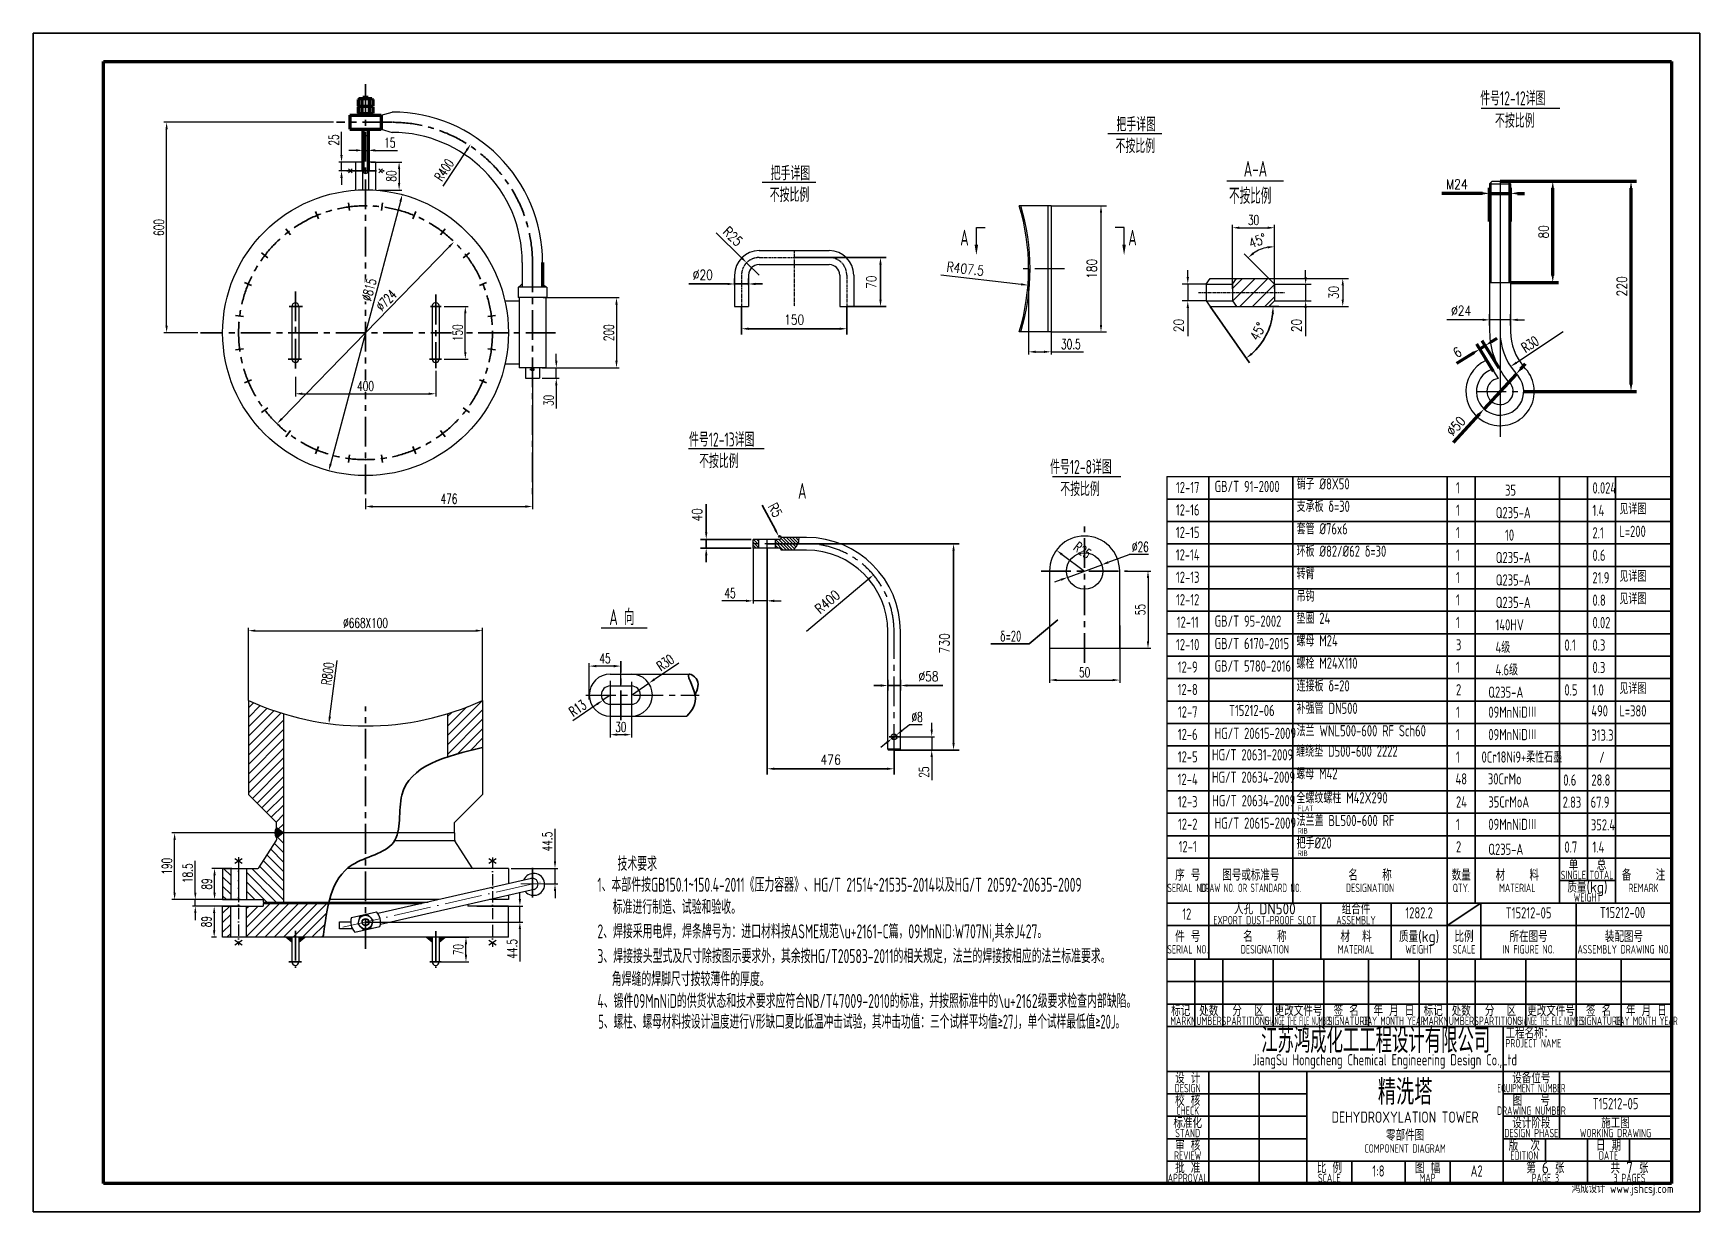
# Model space of a CAD drawing. Header units: millimetres. Extents: x -200 to 4552, y -80 to 3280.
import ezdxf
from ezdxf.enums import TextEntityAlignment as Align

# ---------------------------------------------------------------- set-up
doc = ezdxf.new("R2010")
doc.units = ezdxf.units.MM
doc.header["$LTSCALE"] = 2.666667
for name, pattern in [('ACAD_ISO10W100', [18, 12, -3, 0, -3]), ('CENTER', [50.8, 31.75, -6.35, 6.35, -6.35]), ('DASHDOT-M', [36, 30, -3, 0, -3]), ('DASHDOT-S', [14, 10, -2, 0, -2])]:
    doc.linetypes.add(name, pattern=pattern)
for name, color, linetype in [('1', 7, 'Continuous'), ('2', 7, 'Continuous'), ('CDR_DWG1', 7, 'Continuous')]:
    doc.layers.add(name, color=color, linetype=linetype)
for name, color, linetype, lineweight in [('1轮廓实线层', 7, 'Continuous', 70), ('2细线层', 4, 'Continuous', 35), ('3中心线层', 1, 'CENTER', 35), ('5剖面线层', 2, 'Continuous', 35), ('6文字层', 3, 'Continuous', 35), ('7标注层', 4, 'Continuous', 35), ('CDR_DWG3', 1, 'DASHDOT-M', 20), ('图框层', 7, 'Continuous', 70)]:
    doc.layers.add(name, color=color, linetype=linetype, lineweight=lineweight)
doc.styles.add('HC_GBDIM', font='romans', dxfattribs={"width": 0.667, "bigfont": 'gbcbig'})
doc.styles.add('HC_TEXTSTYLE', font='isocp', dxfattribs={"width": 0.667, "bigfont": 'hzfs'})
doc.styles.add('PC_TEXTSTYLE', font='isocp.shx', dxfattribs={"width": 0.8, "bigfont": 'hzfs.shx'})
doc.styles.add('TH_GBDIM', font='romans.shx', dxfattribs={"width": 0.8, "bigfont": 'gbcbig.shx'})
doc.styles.add('工程字', font='gbenor.shx', dxfattribs={"width": 0.8, "bigfont": 'gbcbig.shx'})
doc.dimstyles.new('HC_GBDIM', dxfattribs={"dimscale": 8, "dimtxt": 3.5, "dimasz": 2.5, "dimexe": 2, "dimexo": 0, "dimgap": 1.5, "dimtad": 1, "dimdec": 1, "dimzin": 0, "dimdsep": 46, "dimtxsty": 'HC_GBDIM', "dimcen": 2.5, "dimclrd": 130, "dimclre": 130, "dimclrt": 3, "dimadec": 0, "dimazin": 0, "dimtfac": 0.714286, "dimtdec": 1, "dimtmove": 0, "dimatfit": 3, "dimfxl": 0, "dimtzin": 0, "dimlwd": -1, "dimlwe": -1, "dimarcsym": 0})
doc.dimstyles.new('TH_GBDIM', dxfattribs={"dimscale": 8, "dimtxt": 3.5, "dimasz": 2.5, "dimexe": 2, "dimexo": 0, "dimgap": 1.5, "dimtad": 1, "dimdec": 1, "dimzin": 0, "dimdsep": 46, "dimtxsty": 'TH_GBDIM', "dimcen": 2.5, "dimclrd": 130, "dimclre": 130, "dimclrt": 3, "dimadec": 0, "dimazin": 0, "dimtfac": 0.714286, "dimtdec": 1, "dimtmove": 0, "dimatfit": 3, "dimfxl": 0, "dimtzin": 0, "dimlwd": -1, "dimlwe": -1, "dimarcsym": 0})
pattern_1 = [(225, (3449.557, 1725.44), (13.47038, -13.47038), [])]

msp = doc.modelspace()

# ---------------------------------------------------------------- texts
at = {"style": 'HC_TEXTSTYLE'}
for p in [(747.387, 3071.8), (747.387, 3050.3)]:
    msp.add_text('HC_SUPERPART', height=0.001, rotation=270, dxfattribs=at).set_placement(p)
at = {"layer": '6文字层'}
for s, height, style, width, p in [('件号12-12详图', 40, 'PC_TEXTSTYLE', 0.67, (3926.123, 3074.677)), ('把手详图', 40, 'PC_TEXTSTYLE', 0.67, (2888.873, 3000.083)), ('不按比例', 40, 'PC_TEXTSTYLE', 0.67, (3968.346, 3010.594)), ('不按比例', 40, 'PC_TEXTSTYLE', 0.67, (2886.277, 2938.407)), ('把手详图', 40, 'PC_TEXTSTYLE', 0.67, (1902.857, 2861.009)), ('A-A', 44.8, 'PC_TEXTSTYLE', 0.67, (3251.765, 2871.44)), ('不按比例', 40, 'PC_TEXTSTYLE', 0.67, (1900.261, 2799.333)), ('不按比例', 45, 'PC_TEXTSTYLE', 0.67, (3209.964, 2793.678)), ('A', 44.8, 'PC_TEXTSTYLE', 0.67, (2443.219, 2674.902)), ('A', 44.8, 'PC_TEXTSTYLE', 0.67, (2922.395, 2674.902)), ('件号12-13详图', 40, 'PC_TEXTSTYLE', 0.67, (1669.846, 2101.733)), ('不按比例', 40, 'PC_TEXTSTYLE', 0.67, (1698.793, 2040.057)), ('件号12-8详图', 40, 'PC_TEXTSTYLE', 0.67, (2699.64, 2023.573)), ('A', 45, 'PC_TEXTSTYLE', 0.67, (1980.613, 1952.74)), ('不按比例', 40, 'PC_TEXTSTYLE', 0.67, (2728.687, 1960.295)), ('GB/T 91-2000', 32, '工程字', 0.8, (3168.72, 1971.883)), ('销子 %%c8X50', 32, '工程字', 0.8, (3402.622, 1979.341)), ('1', 32, '工程字', 0.8, (3857.025, 1968.358)), ('0.024', 32, '工程字', 0.8, (4246.258, 1967.717)), ('支承板 δ=30', 32, '工程字', 0.8, (3402.622, 1915.341)), ('35', 32, '工程字', 0.8, (3996.995, 1961.336)), ('1', 32, '工程字', 0.8, (3857.025, 1904.358)), ('Q235-A', 32, '工程字', 0.8, (3970.559, 1897.336)), ('1.4', 32, '工程字', 0.8, (4246.258, 1903.717)), ('见详图', 32, '工程字', 0.8, (4323.054, 1907.988)), ('套管 %%c76x6 ', 32, '工程字', 0.8, (3402.622, 1851.341)), ('1', 32, '工程字', 0.8, (3857.025, 1840.358)), ('10', 32, '工程字', 0.8, (3996.995, 1833.336)), ('2.1', 32, '工程字', 0.8, (4246.258, 1839.717)), ('L=200', 32, '工程字', 0.8, (4323.054, 1843.988)), ('环板 %%c82/%%c62 δ=30', 32, '工程字', 0.8, (3402.622, 1787.341)), ('1', 32, '工程字', 0.8, (3857.025, 1776.358)), ('0.6', 32, '工程字', 0.8, (4246.258, 1775.717)), ('转臂', 32, '工程字', 0.8, (3402.622, 1723.341)), ('Q235-A', 32, '工程字', 0.8, (3970.559, 1769.336)), ('1', 32, '工程字', 0.8, (3857.025, 1712.358)), ('Q235-A', 32, '工程字', 0.8, (3970.559, 1705.336)), ('21.9', 32, '工程字', 0.8, (4246.258, 1711.717)), ('见详图', 32, '工程字', 0.8, (4323.054, 1715.988)), ('吊钩', 32, '工程字', 0.8, (3402.622, 1659.341)), ('1', 32, '工程字', 0.8, (3857.025, 1648.358)), ('Q235-A', 32, '工程字', 0.8, (3970.559, 1641.336)), ('0.8', 32, '工程字', 0.8, (4246.258, 1647.717)), ('见详图', 32, '工程字', 0.8, (4323.054, 1651.988)), ('A 向', 45, 'PC_TEXTSTYLE', 0.67, (1442.51, 1592.583)), ('GB/T 95-2002', 32, '工程字', 0.8, (3168.72, 1587.883)), ('垫圈 24', 32, '工程字', 0.8, (3402.122, 1596.193)), ('1', 32, '工程字', 0.8, (3857.025, 1584.358)), ('0.02', 32, '工程字', 0.8, (4246.258, 1583.717)), ('δ=20', 32, '工程字', 0.8, (2556.827, 1545.098)), ('140HV', 32, '工程字', 0.8, (3969.758, 1577.336)), ('GB/T 6170-2015', 32, '工程字', 0.8, (3168.72, 1523.883)), ('螺母 M24', 32, '工程字', 0.8, (3402.122, 1532.193)), ('3', 32, '工程字', 0.8, (3857.025, 1520.358)), ('4级', 32, '工程字', 0.8, (3969.758, 1513.336)), ('0.1', 32, '工程字', 0.8, (4166.258, 1519.717)), ('0.3', 32, '工程字', 0.8, (4246.258, 1519.717)), ('GB/T 5780-2016', 32, '工程字', 0.8, (3168.72, 1459.883)), ('螺栓 M24X110', 32, '工程字', 0.8, (3402.122, 1468.193)), ('1', 32, '工程字', 0.8, (3857.025, 1456.358)), ('4.6级', 32, '工程字', 0.8, (3969.758, 1449.336)), ('0.3', 32, '工程字', 0.8, (4246.258, 1455.717)), ('连接板 δ=20', 32, '工程字', 0.8, (3402.622, 1403.341)), ('见详图', 32, '工程字', 0.8, (4323.054, 1395.988)), ('2', 32, '工程字', 0.8, (3857.025, 1392.358)), ('Q235-A', 32, '工程字', 0.8, (3949.33, 1385.336)), ('0.5', 32, '工程字', 0.8, (4166.258, 1391.717)), ('1.0', 32, '工程字', 0.8, (4246.258, 1391.717)), ('补强管 DN500', 32, '工程字', 0.8, (3402.622, 1339.341)), ('1', 32, '工程字', 0.8, (3857.025, 1328.358)), ('09MnNiDⅢ', 32, '工程字', 0.8, (3949.33, 1328.358)), ('490', 32, '工程字', 0.8, (4243.054, 1331.988)), ('L=380', 32, '工程字', 0.8, (4323.054, 1331.988)), ('HG/T 20615-2009', 32, '工程字', 0.8, (3168.72, 1267.883)), ('法兰 WNL500-600 RF Sch60', 32, '工程字', 0.8, (3402.622, 1275.341)), ('1', 32, '工程字', 0.8, (3857.025, 1264.358)), ('09MnNiDⅢ', 32, '工程字', 0.8, (3949.33, 1264.358)), ('313.3', 32, '工程字', 0.8, (4243.054, 1262.834)), ('HG/T 20631-2009', 32, '工程字', 0.8, (3161.015, 1206.844)), ('缠绕垫 D500-600 2222', 32, '工程字', 0.8, (3401.481, 1217.077)), ('0Cr18Ni9+柔性石墨', 32, '工程字', 0.8, (3929.847, 1200.358)), ('螺母 M42', 32, '工程字', 0.8, (3401.481, 1153.077)), ('1', 32, '工程字', 0.8, (3857.025, 1200.358)), ('/', 32, '工程字', 0.8, (4265.309, 1199.54)), ('HG/T 20634-2009', 32, '工程字', 0.8, (3161.015, 1142.845)), ('48', 32, '工程字', 0.8, (3855.743, 1138.038)), ('30CrMo', 32, '工程字', 0.8, (3948.048, 1138.038)), ('0.6', 32, '工程字', 0.8, (4163.054, 1134.834)), ('28.8', 32, '工程字', 0.8, (4243.054, 1134.834)), ('HG/T 20634-2009', 32, '工程字', 0.8, (3161.655, 1075.883)), ('全螺纹螺柱 M42X290', 32, '工程字', 0.8, (3402.122, 1084.193)), ('24', 32, '工程字', 0.8, (3857.025, 1072.358)), ('35CrMoA', 32, '工程字', 0.8, (3949.33, 1072.358)), ('2.83', 32, '工程字', 0.8, (4161.131, 1071.717)), ('67.9', 32, '工程字', 0.8, (4241.131, 1071.717)), ('法兰盖 BL500-600 RF', 32, '工程字', 0.8, (3402.622, 1019.341)), ('FLAT', 16, 'PC_TEXTSTYLE', 0.8, (3405.797, 1061.912)), ('HG/T 20615-2009', 32, '工程字', 0.8, (3168.72, 1011.883)), ('RIB', 16, 'PC_TEXTSTYLE', 0.8, (3405.797, 997.912)), ('1', 32, '工程字', 0.8, (3857.025, 1008.358)), ('09MnNiDⅢ', 32, '工程字', 0.8, (3949.33, 1008.358)), ('352.4', 32, '工程字', 0.8, (4241.772, 1007.077)), ('把手%%c20', 32, '工程字', 0.8, (3402.622, 955.341)), ('2', 32, '工程字', 0.8, (3857.025, 944.358)), ('Q235-A', 32, '工程字', 0.8, (3949.33, 937.336)), ('0.7', 32, '工程字', 0.8, (4166.258, 943.717)), ('1.4', 32, '工程字', 0.8, (4246.258, 943.717)), ('技术要求', 40, 'PC_TEXTSTYLE', 0.67, (1465.972, 891.944)), ('RIB', 16, 'PC_TEXTSTYLE', 0.8, (3405.797, 933.912)), ('1、本部件按GB150.1~150.4-2011《压力容器》、HG/T 21514~21535-2014以及HG/T 20592~20635-2009', 40, 'PC_TEXTSTYLE', 0.67, (1408.635, 832.13)), ('标准进行制造、试验和验收。', 40, 'PC_TEXTSTYLE', 0.67, (1452.422, 768.718)), ('2、焊接采用电焊，焊条牌号为：进口材料按ASME规范\\u+2161-C篇，09MnNiD:W707Ni,其余J427。', 40, 'PC_TEXTSTYLE', 0.67, (1408.635, 699.24)), ('3、焊接接头型式及尺寸除按图示要求外，其余按HG/T20583-2011的相关规定，法兰的焊接按相应的法兰标准要求。', 40, 'PC_TEXTSTYLE', 0.67, (1408.635, 628.693)), ('角焊缝的焊脚尺寸按较薄件的厚度。', 40, 'PC_TEXTSTYLE', 0.67, (1449.651, 563.068)), ('4、锻件09MnNiD的供货状态和技术要求应符合NB/T47009-2010的标准，并按照标准中的\\u+2162级要求检查内部缺陷。', 40, 'PC_TEXTSTYLE', 0.67, (1408.635, 500.724)), ('5、螺柱、螺母材料按设计温度进行V形缺口夏比低温冲击试验，其冲击功值：三个试样平均值≥27J，单个试样最低值≥20J。', 40, 'PC_TEXTSTYLE', 0.6, (1411.199, 441.662)), ('江苏鸿成化工工程设计有限公司', 72, '工程字', 0.9, (3301.45, 372.592)), ('PROJECT NAME', 24, '工程字', 0.8, (3998.301, 388.235)), ('JiangSu Hongcheng Chemical Engineering Design Co.,Ltd', 32, '工程字', 0.8, (3276.293, 337.18))]:
    msp.add_text(s, height=height, dxfattribs=dict(at, style=style, width=width)).set_placement(p)
at = {"layer": '6文字层', "style": '工程字'}
for s, height, width, p in [('12-17', 32, 0.8, (3092, 1968.995)), ('12-16', 32, 0.8, (3092, 1904.995)), ('12-15', 32, 0.8, (3092, 1840.995)), ('12-14', 32, 0.8, (3092, 1776.995)), ('12-13', 32, 0.8, (3092, 1712.995)), ('12-12', 32, 0.8, (3092, 1648.995)), ('12-11', 32, 0.8, (3092, 1584.995)), ('12-10', 32, 0.8, (3092, 1520.995)), ('12-9', 32, 0.8, (3092, 1456.995)), ('12-8', 32, 0.8, (3092, 1392.995)), ('12-7', 32, 0.8, (3092, 1328.995)), ('T15212-06', 32, 0.8, (3274.656, 1333.106)), ('12-6', 32, 0.8, (3092, 1264.995)), ('12-5', 32, 0.8, (3092, 1200.995)), ('12-4', 32, 0.8, (3092, 1136.995)), ('12-3', 32, 0.8, (3092, 1072.995)), ('12-2', 32, 0.8, (3092, 1008.995)), ('12-1', 32, 0.8, (3092, 944.995)), ('SINGLE', 24, 0.8, (4192, 868.105)), ('TOTAL', 24, 0.8, (4272, 868.105)), ('SERIAL NO.', 24, 0.8, (3092, 831.242)), ('DRAW NO. OR STANDARD NO.', 24, 0.6, (3272, 831.242)), ('DESIGNATION', 24, 0.8, (3612, 831.242)), ('QTY.', 24, 0.8, (3872, 831.242)), ('MATERIAL', 24, 0.8, (4032, 831.242)), ('WEIGHT', 24, 0.8, (4232, 804.105)), ('REMARK', 24, 0.8, (4392, 831.242)), ('12', 32, 0.8, (3089.431, 752.743)), ('EXPORT DUST-PROOF SLOT', 24, 0.8, (3312, 739.116)), ('ASSEMBLY', 24, 0.8, (3572, 739.116)), ('1282.2', 32, 0.8, (3752, 756)), ('T15212-05', 32, 0.8, (4064, 756)), ('T15212-00', 32, 0.8, (4331.825, 757.107)), ('SERIAL NO.', 24, 0.8, (3092, 656)), ('DESIGNATION', 24, 0.8, (3312, 656)), ('MATERIAL', 24, 0.8, (3572, 656)), ('WEIGHT', 24, 0.8, (3752, 656)), ('SCALE', 24, 0.8, (3880, 656)), ('IN FIGURE NO.', 24, 0.8, (4064, 656)), ('ASSEMBLY DRAWING NO.', 24, 0.8, (4336, 656)), ('MARK', 24, 0.8, (3072, 452.105)), ('NUMBERS', 24, 0.7, (3152, 452.105)), ('PARTITIONS', 24, 0.8, (3264, 452.105)), ('CHANGE THE FILE NUMBER', 24, 0.45, (3408, 452.105)), (' SIGNATURE', 24, 0.8, (3544, 452.105)), ('DAY MONTH YEAR', 24, 0.6, (3680, 452.105)), ('MARK', 24, 0.8, (3792, 452.105)), ('NUMBERS', 24, 0.7, (3872, 452.105)), ('PARTITIONS', 24, 0.8, (3984, 452.105)), ('CHANGE THE FILE NUMBER', 24, 0.45, (4128, 452.105)), (' SIGNATURE', 24, 0.8, (4264, 452.105)), ('DAY MONTH YEAR', 24, 0.6, (4400, 452.105)), ('DESIGN', 24, 0.8, (3092, 260.105)), ('EQUIPMENT NUMBER', 24, 0.6, (4072, 260.105)), ('T15212-05', 32, 0.8, (4312, 212)), ('CHECK', 24, 0.8, (3092, 196.105)), ('DEHYDROXYLATION TOWER', 32, 0.9, (3712, 173.587)), ('DRAWING NUMBER', 24, 0.7, (4072, 196.105)), ('STAND', 24, 0.8, (3092, 132.105)), ('DESIGN PHASE', 24, 0.8, (4072, 132.105)), ('WORKING DRAWING', 24, 0.8, (4312, 132.105)), ('COMPONENT DIAGRAM', 24, 0.8, (3712, 88.226)), ('REVIEW', 24, 0.8, (3092, 68.105)), ('1:8', 32, 0.8, (3636, 20)), ('A2', 32, 0.8, (3916, 20)), ('EDITION', 24, 0.8, (4052, 68.105)), ('DATE', 24, 0.8, (4292, 68.105)), ('APPROVAL', 24, 0.8, (3092, 4.105)), ('SCALE', 24, 0.8, (3496, 4.105)), ('MAP', 24, 0.8, (3776, 4.105)), ('PAGE 3', 24, 0.8, (4112, 4.105)), ('3 PAGES', 24, 0.8, (4352, 4.105))]:
    msp.add_text(s, height=height, dxfattribs=dict(at, width=width)).set_placement(p, align=Align.CENTER)
for s, height, p in [('单', 32, (4192, 893.497)), ('总', 32, (4272, 893.497)), ('序 号', 32, (3092, 864)), ('图号或标准号', 32, (3272, 864)), ('名    称', 32, (3612, 864)), ('数量', 32, (3872, 864)), ('材    料', 32, (4032, 864)), ('质量(kg)', 32, (4232, 829.497)), ('备    注', 32, (4392, 864)), ('人孔 DN500', 32, (3312, 767.922)), ('组合件', 32, (3572, 767.922)), ('件 号', 32, (3092, 688.758)), ('名    称', 32, (3312, 688.758)), ('材  料', 32, (3572, 688.758)), ('质量(kg)', 32, (3752, 688.758)), ('比例', 32, (3880, 688.758)), ('所在图号', 32, (4064, 688.758)), ('装配图号', 32, (4336, 688.758)), ('标记', 32, (3072, 477.497)), ('处数', 32, (3152, 477.497)), ('分  区', 32, (3264, 477.497)), ('更改文件号', 32, (3408, 477.497)), ('签 名', 32, (3544, 477.497)), ('年 月 日', 32, (3680, 477.497)), ('标记', 32, (3792, 477.497)), ('处数', 32, (3872, 477.497)), ('分  区', 32, (3984, 477.497)), ('更改文件号', 32, (4128, 477.497)), ('签 名', 32, (4264, 477.497)), ('年 月 日', 32, (4400, 477.497)), ('设 计', 32, (3092, 285.497)), ('精洗塔', 72, (3712, 224.852)), ('设备位号', 32, (4072, 285.497)), ('校 核', 32, (3092, 221.497)), ('图   号', 32, (4072, 221.497)), ('标准化', 32, (3092, 157.497)), ('设计阶段', 32, (4072, 157.497)), ('施工图', 32, (4312, 157.497)), ('零部件图', 32, (3712, 122.307)), ('审 核', 32, (3092, 93.497)), ('版  次', 32, (4052, 93.497)), ('日 期', 32, (4292, 93.497)), ('批 准', 32, (3092, 29.497)), ('比 例', 32, (3496, 29.498)), ('图 幅', 32, (3776, 29.497)), ('第 6 张', 32, (4112, 29.497)), ('共 7 张', 32, (4352, 29.497))]:
    msp.add_text(s, height=height, dxfattribs=at).set_placement(p, align=Align.CENTER)
for s, height, p in [('工程名称：', 32, (3998.301, 413.62)), ('鸿成设计 www.jshcsj.com', 24, (4187.318, -26.69))]:
    msp.add_text(s, height=height, dxfattribs=at).set_placement(p)

# ---------------------------------------------------------------- blocks, each defined once
blk = doc.blocks.new('*U22')
at = {"layer": '2细线层'}
for p, q in [((-200, -80), (-200, 3280)), ((-200, 3280), (4552, 3280)), ((4552, 3280), (4552, -80)), ((4552, -80), (-200, -80))]:
    blk.add_line(p, q, dxfattribs=at)
at = {"layer": '图框层'}
for p, q in [((0, 0), (0, 3200)), ((0, 3200), (4472, 3200)), ((4472, 3200), (4472, 0)), ((4472, 0), (0, 0))]:
    blk.add_line(p, q, dxfattribs=at)
blk = doc.blocks.new('*D23')
at = {"color": 130}
for p, q in [((656.2, 3026.3), (172.1, 3026.3)), ((180.1, 2446.3), (180.1, 3006.3)), ((269.1, 2426.3), (172.1, 2426.3))]:
    blk.add_line(p, q, dxfattribs=at)
for points in [[(183.4, 3006.3), (176.7, 3006.3), (180.1, 3026.3)], [(176.7, 2446.3), (183.4, 2446.3), (180.1, 2426.3)]]:
    blk.add_solid(points, dxfattribs=at)
at = {"layer": 'Defpoints', "color": 0}
for p in [(180.1, 3026.3), (664.2, 3026.3), (277.1, 2426.3)]:
    blk.add_point(p, dxfattribs=at)
at = {"color": 3, "insert": (158.1, 2726.3), "char_height": 28, "attachment_point": 5, "rotation": 90, "style": 'HC_GBDIM', "bg_fill": 3, "box_fill_scale": 1.1, "bg_fill_color": 256, "bg_fill_true_color": 13158600, "bg_fill_transparency": 0}
blk.add_mtext('600', dxfattribs=at)
blk = doc.blocks.new('*D24')
at = {"color": 130}
for p, q in [((547.4, 2300.4), (547.4, 2244.2)), ((947.4, 2317.2), (947.4, 2244.2)), ((567.4, 2252.2), (927.4, 2252.2))]:
    blk.add_line(p, q, dxfattribs=at)
for points in [[(567.4, 2255.6), (567.4, 2248.9), (547.4, 2252.2)], [(927.4, 2248.9), (927.4, 2255.6), (947.4, 2252.2)]]:
    blk.add_solid(points, dxfattribs=at)
at = {"layer": 'Defpoints', "color": 0}
for p in [(547.4, 2308.4), (947.4, 2325.2), (947.4, 2252.2)]:
    blk.add_point(p, dxfattribs=at)
at = {"color": 3, "insert": (747.4, 2274.2), "char_height": 28, "attachment_point": 5, "style": 'HC_GBDIM', "bg_fill": 3, "box_fill_scale": 1.1, "bg_fill_color": 256, "bg_fill_true_color": 13158600, "bg_fill_transparency": 0}
blk.add_mtext('400', dxfattribs=at)
blk = doc.blocks.new('*D25')
at = {"color": 130}
for points in [[(850.3, 2799.9), (843.9, 2801.6), (852.2, 2820.1)], [(644.5, 2052.7), (650.9, 2051), (642.5, 2032.5)]]:
    blk.add_solid(points, dxfattribs=at)
at = {"layer": 'Defpoints', "color": 0}
for p in [(852.2, 2820.1), (642.5, 2032.5)]:
    blk.add_point(p, dxfattribs=at)
at = {"color": 3, "insert": (757.3, 2548.9), "char_height": 28, "attachment_point": 5, "rotation": 75.0917, "style": 'HC_GBDIM', "bg_fill": 3, "box_fill_scale": 1.1, "bg_fill_color": 256, "bg_fill_true_color": 13158600, "bg_fill_transparency": 0}
blk.add_mtext('∅815', dxfattribs=at)
at = {"color": 130}
blk.add_line((847.1, 2800.8), (647.7, 2051.8), dxfattribs=at)
blk = doc.blocks.new('*D26')
at = {"color": 130}
for points in [[(988.3, 2669), (983.5, 2673.7), (999.9, 2685.7)], [(506.5, 2183.6), (511.2, 2178.9), (494.9, 2166.9)]]:
    blk.add_solid(points, dxfattribs=at)
at = {"layer": 'Defpoints', "color": 0}
for p in [(999.9, 2685.7), (494.9, 2166.9)]:
    blk.add_point(p, dxfattribs=at)
at = {"color": 3, "insert": (806.5, 2518.5), "char_height": 28, "attachment_point": 5, "rotation": 45.7746, "style": 'HC_GBDIM', "bg_fill": 3, "box_fill_scale": 1.1, "bg_fill_color": 256, "bg_fill_true_color": 13158600, "bg_fill_transparency": 0}
blk.add_mtext('∅724', dxfattribs=at)
at = {"color": 130}
blk.add_line((985.9, 2671.4), (508.9, 2181.2), dxfattribs=at)
blk = doc.blocks.new('*D27')
at = {"color": 130}
for p, q in [((971.6, 2501.3), (1039.9, 2501.3)), ((1031.9, 2371.3), (1031.9, 2481.3)), ((971.6, 2351.3), (1039.9, 2351.3))]:
    blk.add_line(p, q, dxfattribs=at)
for points in [[(1035.3, 2481.3), (1028.6, 2481.3), (1031.9, 2501.3)], [(1028.6, 2371.3), (1035.3, 2371.3), (1031.9, 2351.3)]]:
    blk.add_solid(points, dxfattribs=at)
at = {"layer": 'Defpoints', "color": 0}
for p in [(963.6, 2501.3), (1031.9, 2501.3), (963.6, 2351.3)]:
    blk.add_point(p, dxfattribs=at)
at = {"color": 3, "insert": (1009.9, 2426.3), "char_height": 28, "attachment_point": 5, "rotation": 90, "style": 'HC_GBDIM', "bg_fill": 3, "box_fill_scale": 1.1, "bg_fill_color": 256, "bg_fill_true_color": 13158600, "bg_fill_transparency": 0}
blk.add_mtext('150', dxfattribs=at)
blk = doc.blocks.new('*D28')
at = {"color": 130}
for p, q in [((1223.4, 2271.8), (1223.4, 1922.7)), ((747.4, 1953.8), (747.4, 1922.7)), ((767.4, 1930.7), (1203.4, 1930.7))]:
    blk.add_line(p, q, dxfattribs=at)
for points in [[(767.4, 1934), (767.4, 1927.4), (747.4, 1930.7)], [(1203.4, 1927.4), (1203.4, 1934), (1223.4, 1930.7)]]:
    blk.add_solid(points, dxfattribs=at)
at = {"layer": 'Defpoints', "color": 0}
for p in [(1223.4, 2279.8), (747.4, 1961.8), (1223.4, 1930.7)]:
    blk.add_point(p, dxfattribs=at)
at = {"color": 3, "insert": (985.4, 1952.7), "char_height": 28, "attachment_point": 5, "style": 'HC_GBDIM', "bg_fill": 3, "box_fill_scale": 1.1, "bg_fill_color": 256, "bg_fill_true_color": 13158600, "bg_fill_transparency": 0}
blk.add_mtext('476', dxfattribs=at)
blk = doc.blocks.new('*D29')
at = {"color": 130}
for p, q in [((1291.4, 2346.3), (1291.4, 2366.3)), ((1251.4, 2326.3), (1299.4, 2326.3)), ((1251.4, 2296.3), (1299.4, 2296.3)), ((1291.4, 2296.3), (1291.4, 2326.3)), ((1291.4, 2276.3), (1291.4, 2210.1))]:
    blk.add_line(p, q, dxfattribs=at)
for points in [[(1288, 2346.3), (1294.7, 2346.3), (1291.4, 2326.3)], [(1294.7, 2276.3), (1288, 2276.3), (1291.4, 2296.3)]]:
    blk.add_solid(points, dxfattribs=at)
at = {"layer": 'Defpoints', "color": 0}
for p in [(1243.4, 2326.3), (1243.4, 2296.3), (1291.4, 2326.3)]:
    blk.add_point(p, dxfattribs=at)
at = {"color": 3, "insert": (1269.4, 2233.2), "char_height": 28, "attachment_point": 5, "rotation": 90, "style": 'HC_GBDIM', "bg_fill": 3, "box_fill_scale": 1.1, "bg_fill_color": 256, "bg_fill_true_color": 13158600, "bg_fill_transparency": 0}
blk.add_mtext('30', dxfattribs=at)
blk = doc.blocks.new('*D30')
at = {"color": 130}
for p, q in [((1254.3, 2526.3), (1471.1, 2526.3)), ((1463.1, 2506.3), (1463.1, 2346.3)), ((1269.4, 2326.3), (1471.1, 2326.3))]:
    blk.add_line(p, q, dxfattribs=at)
for points in [[(1466.4, 2506.3), (1459.7, 2506.3), (1463.1, 2526.3)], [(1459.7, 2346.3), (1466.4, 2346.3), (1463.1, 2326.3)]]:
    blk.add_solid(points, dxfattribs=at)
at = {"layer": 'Defpoints', "color": 0}
for p in [(1246.3, 2526.3), (1261.4, 2326.3), (1463.1, 2326.3)]:
    blk.add_point(p, dxfattribs=at)
at = {"color": 3, "insert": (1441.1, 2426.3), "char_height": 28, "attachment_point": 5, "rotation": 90, "style": 'HC_GBDIM', "bg_fill": 3, "box_fill_scale": 1.1, "bg_fill_color": 256, "bg_fill_true_color": 13158600, "bg_fill_transparency": 0}
blk.add_mtext('200', dxfattribs=at)
blk = doc.blocks.new('*D41')
at = {"color": 130}
blk.add_line((1036.3, 2947.5), (967.4, 2844.3), dxfattribs=at)
blk.add_solid([(1039.1, 2945.6), (1033.5, 2949.3), (1047.4, 2964.1)], dxfattribs=at)
at = {"layer": 'Defpoints', "color": 0}
for p in [(1047.4, 2964.1), (825.3, 2631.4)]:
    blk.add_point(p, dxfattribs=at)
at = {"color": 3, "insert": (971.8, 2890.5), "char_height": 28, "attachment_point": 5, "rotation": 56.2769, "style": 'HC_GBDIM'}
blk.add_mtext('R400{}{{\\H0.7x;}{}}', dxfattribs=at)
blk = doc.blocks.new('*D32')
at = {"color": 130}
for p, q in [((678.9, 2932.9), (678.9, 2999.1)), ((719.9, 2912.9), (670.9, 2912.9)), ((678.9, 2887.9), (678.9, 2912.9)), ((719.9, 2887.9), (670.9, 2887.9)), ((678.9, 2867.9), (678.9, 2847.9))]:
    blk.add_line(p, q, dxfattribs=at)
for points in [[(675.6, 2932.9), (682.2, 2932.9), (678.9, 2912.9)], [(682.2, 2867.9), (675.6, 2867.9), (678.9, 2887.9)]]:
    blk.add_solid(points, dxfattribs=at)
at = {"layer": 'Defpoints', "color": 0}
for p in [(678.9, 2912.9), (727.9, 2912.9), (727.9, 2887.9)]:
    blk.add_point(p, dxfattribs=at)
at = {"color": 3, "insert": (656.9, 2976), "char_height": 28, "attachment_point": 5, "rotation": 90, "style": 'HC_GBDIM', "bg_fill": 3, "box_fill_scale": 1.1, "bg_fill_color": 256, "bg_fill_true_color": 13158600, "bg_fill_transparency": 0}
blk.add_mtext('25', dxfattribs=at)
blk = doc.blocks.new('*D33')
at = {"color": 130}
for p, q in [((763.9, 2912.9), (851.1, 2912.9)), ((843.1, 2892.9), (843.1, 2852.9)), ((783.9, 2832.9), (851.1, 2832.9))]:
    blk.add_line(p, q, dxfattribs=at)
for points in [[(846.4, 2892.9), (839.8, 2892.9), (843.1, 2912.9)], [(839.8, 2852.9), (846.4, 2852.9), (843.1, 2832.9)]]:
    blk.add_solid(points, dxfattribs=at)
at = {"layer": 'Defpoints', "color": 0}
for p in [(755.9, 2912.9), (775.9, 2832.9)]:
    blk.add_point(p, dxfattribs=at)
at = {"color": 3, "insert": (821.1, 2872.9), "char_height": 28, "attachment_point": 5, "rotation": 90, "style": 'HC_GBDIM', "bg_fill": 3, "box_fill_scale": 1.1, "bg_fill_color": 256, "bg_fill_true_color": 13158600, "bg_fill_transparency": 0}
blk.add_mtext('80', dxfattribs=at)
at = {"layer": 'Defpoints', "color": 0}
blk.add_point((843.1, 2832.9), dxfattribs=at)
blk = doc.blocks.new('*D34')
at = {"color": 130}
for p, q in [((719.9, 2946.3), (699.9, 2946.3)), ((739.9, 2946.3), (754.9, 2946.3)), ((774.9, 2946.3), (838.5, 2946.3)), ((739.9, 2939.1), (739.9, 2938.3)), ((754.9, 2939.1), (754.9, 2938.3))]:
    blk.add_line(p, q, dxfattribs=at)
for points in [[(719.9, 2943), (719.9, 2949.6), (739.9, 2946.3)], [(774.9, 2949.6), (774.9, 2943), (754.9, 2946.3)]]:
    blk.add_solid(points, dxfattribs=at)
at = {"layer": 'Defpoints', "color": 0}
for p in [(739.9, 2947.1), (754.9, 2947.1), (754.9, 2946.3)]:
    blk.add_point(p, dxfattribs=at)
at = {"color": 3, "insert": (816.7, 2968.3), "char_height": 28, "attachment_point": 5, "style": 'HC_GBDIM', "bg_fill": 3, "box_fill_scale": 1.1, "bg_fill_color": 256, "bg_fill_true_color": 13158600, "bg_fill_transparency": 0}
blk.add_mtext('15', dxfattribs=at)
blk = doc.blocks.new('*D37')
at = {"color": 130}
blk.add_line((645.5, 1331.6), (666.6, 1491.9), dxfattribs=at)
blk.add_solid([(642.2, 1332), (648.8, 1331.2), (642.9, 1311.8)], dxfattribs=at)
at = {"layer": 'Defpoints', "color": 0}
for p in [(747.4, 2104.9), (642.9, 1311.8)]:
    blk.add_point(p, dxfattribs=at)
at = {"color": 3, "insert": (639.5, 1454.2), "char_height": 28, "attachment_point": 5, "rotation": 82.4948, "style": 'HC_GBDIM'}
blk.add_mtext('R800{}{{\\H0.7x;}{}}', dxfattribs=at)
blk = doc.blocks.new('*D43')
at = {"color": 130}
for p, q in [((413.4, 1378), (413.4, 1584.7)), ((433.4, 1576.7), (1061.4, 1576.7)), ((1081.4, 1378), (1081.4, 1584.7))]:
    blk.add_line(p, q, dxfattribs=at)
for points in [[(433.4, 1580), (433.4, 1573.3), (413.4, 1576.7)], [(1061.4, 1573.3), (1061.4, 1580), (1081.4, 1576.7)]]:
    blk.add_solid(points, dxfattribs=at)
at = {"layer": 'Defpoints', "color": 0}
for p in [(1081.4, 1576.7), (413.4, 1378), (1081.4, 1378)]:
    blk.add_point(p, dxfattribs=at)
at = {"color": 3, "insert": (747.4, 1598.7), "char_height": 28, "attachment_point": 5, "style": 'HC_GBDIM'}
blk.add_mtext('%%C668X100{}{{\\H0.7x;}{}}', dxfattribs=at)
blk = doc.blocks.new('*D44')
at = {"color": 130}
for p, q in [((366.1, 898.9), (308.8, 898.9)), ((316.8, 829.9), (316.8, 878.9)), ((366.1, 809.9), (308.8, 809.9))]:
    blk.add_line(p, q, dxfattribs=at)
for points in [[(320.2, 878.9), (313.5, 878.9), (316.8, 898.9)], [(313.5, 829.9), (320.2, 829.9), (316.8, 809.9)]]:
    blk.add_solid(points, dxfattribs=at)
at = {"layer": 'Defpoints', "color": 0}
for p in [(316.8, 898.9), (374.1, 898.9), (374.1, 809.9)]:
    blk.add_point(p, dxfattribs=at)
at = {"color": 3, "insert": (294.8, 854.4), "char_height": 28, "attachment_point": 5, "rotation": 90, "style": 'HC_GBDIM', "bg_fill": 3, "box_fill_scale": 1.1, "bg_fill_color": 256, "bg_fill_true_color": 13158600, "bg_fill_transparency": 0}
blk.add_mtext('89', dxfattribs=at)
blk = doc.blocks.new('*D45')
at = {"color": 130}
for p, q in [((521.1, 999.9), (194.9, 999.9)), ((202.9, 829.9), (202.9, 979.9)), ((316, 809.9), (194.9, 809.9))]:
    blk.add_line(p, q, dxfattribs=at)
for points in [[(206.2, 979.9), (199.6, 979.9), (202.9, 999.9)], [(199.6, 829.9), (206.2, 829.9), (202.9, 809.9)]]:
    blk.add_solid(points, dxfattribs=at)
at = {"layer": 'Defpoints', "color": 0}
for p in [(202.9, 999.9), (529.1, 999.9), (324, 809.9)]:
    blk.add_point(p, dxfattribs=at)
at = {"color": 3, "insert": (180.9, 904.9), "char_height": 28, "attachment_point": 5, "rotation": 90, "style": 'HC_GBDIM', "bg_fill": 3, "box_fill_scale": 1.1, "bg_fill_color": 256, "bg_fill_true_color": 13158600, "bg_fill_transparency": 0}
blk.add_mtext('190', dxfattribs=at)
blk = doc.blocks.new('*D46')
at = {"color": 130}
for p, q in [((261.9, 829.9), (261.9, 920.2)), ((389.6, 809.9), (253.9, 809.9)), ((261.9, 791.4), (261.9, 809.9)), ((389.6, 791.4), (253.9, 791.4)), ((261.9, 771.4), (261.9, 751.4))]:
    blk.add_line(p, q, dxfattribs=at)
for points in [[(258.6, 829.9), (265.3, 829.9), (261.9, 809.9)], [(265.3, 771.4), (258.6, 771.4), (261.9, 791.4)]]:
    blk.add_solid(points, dxfattribs=at)
at = {"layer": 'Defpoints', "color": 0}
for p in [(261.9, 809.9), (397.6, 809.9), (397.6, 791.4)]:
    blk.add_point(p, dxfattribs=at)
at = {"color": 3, "insert": (239.9, 885), "char_height": 28, "attachment_point": 5, "rotation": 90, "style": 'HC_GBDIM', "bg_fill": 3, "box_fill_scale": 1.1, "bg_fill_color": 256, "bg_fill_true_color": 13158600, "bg_fill_transparency": 0}
blk.add_mtext('18.5', dxfattribs=at)
blk = doc.blocks.new('*D47')
at = {"color": 130}
for p, q in [((321.9, 791.4), (307.8, 791.4)), ((315.8, 771.4), (315.8, 722.4)), ((321.9, 702.4), (307.8, 702.4))]:
    blk.add_line(p, q, dxfattribs=at)
for points in [[(319.1, 771.4), (312.4, 771.4), (315.8, 791.4)], [(312.4, 722.4), (319.1, 722.4), (315.8, 702.4)]]:
    blk.add_solid(points, dxfattribs=at)
at = {"layer": 'Defpoints', "color": 0}
for p in [(329.9, 791.4), (315.8, 702.4), (329.9, 702.4)]:
    blk.add_point(p, dxfattribs=at)
at = {"color": 3, "insert": (293.8, 746.9), "char_height": 28, "attachment_point": 5, "rotation": 90, "style": 'HC_GBDIM', "bg_fill": 3, "box_fill_scale": 1.1, "bg_fill_color": 256, "bg_fill_true_color": 13158600, "bg_fill_transparency": 0}
blk.add_mtext('89', dxfattribs=at)
blk = doc.blocks.new('*D49')
at = {"color": 130}
for p, q in [((1187.5, 811.4), (1187.5, 831.4)), ((1064.3, 791.4), (1195.5, 791.4)), ((1187.5, 745.9), (1187.5, 791.4)), ((746.8, 745.9), (1195.5, 745.9)), ((1187.5, 725.9), (1187.5, 633))]:
    blk.add_line(p, q, dxfattribs=at)
for points in [[(1184.2, 811.4), (1190.8, 811.4), (1187.5, 791.4)], [(1190.8, 725.9), (1184.2, 725.9), (1187.5, 745.9)]]:
    blk.add_solid(points, dxfattribs=at)
at = {"layer": 'Defpoints', "color": 0}
for p in [(1064.3, 791.4), (1187.5, 791.4), (746.8, 745.9)]:
    blk.add_point(p, dxfattribs=at)
at = {"color": 3, "insert": (1165.5, 669.4), "char_height": 28, "attachment_point": 5, "rotation": 90, "style": 'HC_GBDIM'}
blk.add_mtext('44.5{}{{\\H0.7x;}{}}', dxfattribs=at)
blk = doc.blocks.new('*D50')
at = {"color": 130}
for p, q in [((1287.7, 918.9), (1287.7, 1011.8)), ((1162.9, 898.9), (1295.7, 898.9)), ((1287.7, 854.4), (1287.7, 898.9)), ((1258.5, 854.4), (1295.7, 854.4)), ((1287.7, 834.4), (1287.7, 814.4))]:
    blk.add_line(p, q, dxfattribs=at)
for points in [[(1284.4, 918.9), (1291, 918.9), (1287.7, 898.9)], [(1291, 834.4), (1284.4, 834.4), (1287.7, 854.4)]]:
    blk.add_solid(points, dxfattribs=at)
at = {"layer": 'Defpoints', "color": 0}
for p in [(1154.9, 898.9), (1287.7, 898.9), (1250.5, 854.4)]:
    blk.add_point(p, dxfattribs=at)
at = {"color": 3, "insert": (1265.7, 975.4), "char_height": 28, "attachment_point": 5, "rotation": 90, "style": 'HC_GBDIM', "bg_fill": 3, "box_fill_scale": 1.1, "bg_fill_color": 256, "bg_fill_true_color": 13158600, "bg_fill_transparency": 0}
blk.add_mtext('44.5', dxfattribs=at)
blk = doc.blocks.new('*D51')
at = {"color": 130}
for p, q in [((963.9, 702.4), (1041.8, 702.4)), ((1033.8, 652.4), (1033.8, 682.4)), ((958.3, 632.4), (1041.8, 632.4))]:
    blk.add_line(p, q, dxfattribs=at)
for points in [[(1037.1, 682.4), (1030.4, 682.4), (1033.8, 702.4)], [(1030.4, 652.4), (1037.1, 652.4), (1033.8, 632.4)]]:
    blk.add_solid(points, dxfattribs=at)
at = {"layer": 'Defpoints', "color": 0}
for p in [(955.9, 702.4), (950.3, 632.4)]:
    blk.add_point(p, dxfattribs=at)
at = {"color": 3, "insert": (1011.8, 667.4), "char_height": 28, "attachment_point": 5, "rotation": 90, "style": 'HC_GBDIM', "bg_fill": 3, "box_fill_scale": 1.1, "bg_fill_color": 256, "bg_fill_true_color": 13158600, "bg_fill_transparency": 0}
blk.add_mtext('70', dxfattribs=at)
at = {"layer": 'Defpoints', "color": 0}
blk.add_point((1033.8, 702.4), dxfattribs=at)
blk = doc.blocks.new('*D169')
at = {"color": 130}
blk.add_line((2180.4, 1722.8), (2004.7, 1574.4), dxfattribs=at)
blk.add_solid([(2182.6, 1720.3), (2178.3, 1725.4), (2195.7, 1735.7)], dxfattribs=at)
at = {"layer": 'Defpoints', "color": 0}
for p in [(2195.7, 1735.7), (2004.7, 1574.4)]:
    blk.add_point(p, dxfattribs=at)
at = {"color": 3, "insert": (2064.3, 1658.8), "char_height": 28, "attachment_point": 5, "rotation": 40.1932, "style": 'TH_GBDIM'}
blk.add_mtext('R400{}{{\\H0.7x;}{}}', dxfattribs=at)
blk = doc.blocks.new('*D171')
at = {"layer": '7标注层', "color": 130}
for p, q in [((1892.7, 1824.4), (2440.3, 1824.4)), ((2424.3, 1804.4), (2424.3, 1256.4)), ((2254.7, 1236.4), (2440.3, 1236.4))]:
    blk.add_line(p, q, dxfattribs=at)
for points in [[(2427.6, 1804.4), (2420.9, 1804.4), (2424.3, 1824.4)], [(2420.9, 1256.4), (2427.6, 1256.4), (2424.3, 1236.4)]]:
    blk.add_solid(points, dxfattribs=at)
at = {"layer": 'Defpoints', "color": 0}
for p in [(1892.7, 1824.4), (2254.7, 1236.4), (2424.3, 1236.4)]:
    blk.add_point(p, dxfattribs=at)
at = {"layer": '7标注层', "color": 3, "insert": (2398.3, 1540.7), "char_height": 28, "attachment_point": 5, "rotation": 90, "style": 'TH_GBDIM'}
blk.add_mtext('730{}{{\\H0.7x;}{}}', dxfattribs=at)
blk = doc.blocks.new('*D168')
at = {"layer": '7标注层', "color": 130}
for p, q in [((1718.9, 1856.9), (1718.9, 1937.1)), ((1847.1, 1836.9), (1702.9, 1836.9)), ((1847.1, 1811.9), (1702.9, 1811.9)), ((1718.9, 1811.9), (1718.9, 1836.9)), ((1718.9, 1791.9), (1718.9, 1771.9))]:
    blk.add_line(p, q, dxfattribs=at)
for points in [[(1715.6, 1856.9), (1722.3, 1856.9), (1718.9, 1836.9)], [(1722.3, 1791.9), (1715.6, 1791.9), (1718.9, 1811.9)]]:
    blk.add_solid(points, dxfattribs=at)
at = {"layer": 'Defpoints', "color": 0}
for p in [(1718.9, 1836.9), (1847.1, 1836.9), (1847.1, 1811.9)]:
    blk.add_point(p, dxfattribs=at)
at = {"layer": '7标注层', "color": 3, "insert": (1692.9, 1907), "char_height": 28, "attachment_point": 5, "rotation": 90, "style": 'TH_GBDIM'}
blk.add_mtext('40{}{{\\H0.7x;}{}}', dxfattribs=at)
blk = doc.blocks.new('*D120')
at = {"layer": '7标注层', "color": 130}
for p, q in [((1878.7, 1935), (1916.1, 1864)), ((1927.7, 1841.9), (1925.4, 1846.3))]:
    blk.add_line(p, q, dxfattribs=at)
blk.add_arc((1927.7, 1841.9), 5, 0, 117.7805, dxfattribs=at)
blk.add_solid([(1913.1, 1862.4), (1919, 1865.5), (1925.4, 1846.3)], dxfattribs=at)
at = {"layer": 'Defpoints', "color": 0}
for p in [(1925.4, 1846.3), (1927.7, 1841.9)]:
    blk.add_point(p, dxfattribs=at)
at = {"layer": '7标注层', "color": 3, "insert": (1915.7, 1920.5), "char_height": 28, "attachment_point": 5, "rotation": 297.7805, "style": 'TH_GBDIM'}
blk.add_mtext('R5{}{{\\H0.7x;}{}}', dxfattribs=at)
blk = doc.blocks.new('*D172')
at = {"layer": '7标注层', "color": 130}
for p, q in [((2236.7, 1406.4), (2236.7, 1436.3)), ((2272.7, 1406.4), (2272.7, 1436.3)), ((2216.7, 1420.3), (2196.7, 1420.3)), ((2236.7, 1420.3), (2272.7, 1420.3)), ((2292.7, 1420.3), (2393.3, 1420.3))]:
    blk.add_line(p, q, dxfattribs=at)
for points in [[(2216.7, 1416.9), (2216.7, 1423.6), (2236.7, 1420.3)], [(2292.7, 1423.6), (2292.7, 1416.9), (2272.7, 1420.3)]]:
    blk.add_solid(points, dxfattribs=at)
at = {"layer": 'Defpoints', "color": 0}
for p in [(2236.7, 1406.4), (2272.7, 1420.3), (2272.7, 1406.4)]:
    blk.add_point(p, dxfattribs=at)
at = {"layer": '7标注层', "color": 3, "insert": (2353, 1446.3), "char_height": 28, "attachment_point": 5, "style": 'TH_GBDIM'}
blk.add_mtext('%%c58{}{{\\H0.7x;}{}}', dxfattribs=at)
blk = doc.blocks.new('*D170')
at = {"layer": '7标注层', "color": 130}
for p, q in [((1892.7, 1811.9), (1892.7, 1166.9)), ((2254.7, 1236.4), (2254.7, 1166.9)), ((2234.7, 1182.9), (1912.7, 1182.9))]:
    blk.add_line(p, q, dxfattribs=at)
for points in [[(1912.7, 1186.2), (1912.7, 1179.6), (1892.7, 1182.9)], [(2234.7, 1179.6), (2234.7, 1186.2), (2254.7, 1182.9)]]:
    blk.add_solid(points, dxfattribs=at)
at = {"layer": 'Defpoints', "color": 0}
for p in [(1892.7, 1811.9), (2254.7, 1236.4), (1892.7, 1182.9)]:
    blk.add_point(p, dxfattribs=at)
at = {"layer": '7标注层', "color": 3, "insert": (2073.7, 1208.9), "char_height": 28, "attachment_point": 5, "style": 'TH_GBDIM'}
blk.add_mtext('476{}{{\\H0.7x;}{}}', dxfattribs=at)
blk = doc.blocks.new('*D150')
at = {"layer": '1轮廓实线层', "color": 130}
for p, q in [((3932.8, 2823.6), (3816.8, 2823.6)), ((3952.8, 2743.5), (3952.8, 2839.6)), ((3952.8, 2823.6), (4012.8, 2823.6)), ((4012.8, 2743.5), (4012.8, 2839.6)), ((4032.8, 2823.6), (4052.8, 2823.6))]:
    blk.add_line(p, q, dxfattribs=at)
for points in [[(3932.8, 2820.3), (3932.8, 2827), (3952.8, 2823.6)], [(4032.8, 2827), (4032.8, 2820.3), (4012.8, 2823.6)]]:
    blk.add_solid(points, dxfattribs=at)
at = {"layer": 'Defpoints', "color": 0}
for p in [(4012.8, 2823.6), (3952.8, 2743.5), (4012.8, 2743.5)]:
    blk.add_point(p, dxfattribs=at)
at = {"layer": '1轮廓实线层', "color": 3, "insert": (3859.8, 2849.6), "char_height": 28, "attachment_point": 5, "style": 'TH_GBDIM'}
blk.add_mtext('M24{}{{\\H0.7x;}{}}', dxfattribs=at)
blk = doc.blocks.new('*D155')
at = {"layer": '1轮廓实线层', "color": 130}
for p, q in [((4042.1, 2323.1), (4055.6, 2337.9)), ((4028.5, 2308.4), (3937.1, 2209)), ((3923.6, 2194.3), (3848.8, 2112.9))]:
    blk.add_line(p, q, dxfattribs=at)
for points in [[(4039.6, 2325.4), (4044.5, 2320.9), (4028.5, 2308.4)], [(3926.1, 2192.1), (3921.2, 2196.6), (3937.1, 2209)]]:
    blk.add_solid(points, dxfattribs=at)
at = {"layer": 'Defpoints', "color": 0}
for p in [(4028.5, 2308.4), (3937.1, 2209)]:
    blk.add_point(p, dxfattribs=at)
at = {"layer": '1轮廓实线层', "color": 3, "insert": (3856.9, 2160.2), "char_height": 28, "attachment_point": 5, "rotation": 47.4026, "style": 'TH_GBDIM'}
blk.add_mtext('%%c50{}{{\\H0.7x;}{}}', dxfattribs=at)
blk = doc.blocks.new('*D126')
at = {"layer": '1轮廓实线层', "color": 130}
for p, q in [((3964.3, 2315.8), (3916.1, 2393.2)), ((3924.5, 2379.6), (3940.1, 2389.4)), ((3979.9, 2325.5), (3931.7, 2402.9)), ((3957.1, 2399.9), (3974.1, 2410.5)), ((3907.6, 2369), (3858.5, 2338.4))]:
    blk.add_line(p, q, dxfattribs=at)
for points in [[(3909.3, 2366.2), (3905.8, 2371.9), (3924.5, 2379.6)], [(3955.3, 2402.8), (3958.9, 2397.1), (3940.1, 2389.4)]]:
    blk.add_solid(points, dxfattribs=at)
at = {"layer": 'Defpoints', "color": 0}
for p in [(3940.1, 2389.4), (3964.3, 2315.8), (3979.9, 2325.5)]:
    blk.add_point(p, dxfattribs=at)
at = {"layer": '1轮廓实线层', "color": 3, "insert": (3860.8, 2370.5), "char_height": 28, "attachment_point": 5, "rotation": 31.9462, "style": 'TH_GBDIM'}
blk.add_mtext('6{}{{\\H0.7x;}{}}', dxfattribs=at)
blk = doc.blocks.new('*D199')
at = {"layer": '1轮廓实线层', "color": 130}
for p, q in [((4005.3, 2858.7), (4149, 2858.7)), ((4133, 2589.7), (4133, 2838.7)), ((4012.8, 2569.7), (4149, 2569.7))]:
    blk.add_line(p, q, dxfattribs=at)
for points in [[(4136.3, 2838.7), (4129.7, 2838.7), (4133, 2858.7)], [(4129.7, 2589.7), (4136.3, 2589.7), (4133, 2569.7)]]:
    blk.add_solid(points, dxfattribs=at)
at = {"layer": 'Defpoints', "color": 0}
for p in [(4005.3, 2858.7), (4133, 2858.7), (4012.8, 2569.7)]:
    blk.add_point(p, dxfattribs=at)
at = {"layer": '1轮廓实线层', "color": 3, "insert": (4107, 2714.2), "char_height": 28, "attachment_point": 5, "rotation": 90, "style": 'TH_GBDIM'}
blk.add_mtext('80{}{{\\H0.7x;}{}}', dxfattribs=at)
blk = doc.blocks.new('*D153')
at = {"layer": '1轮廓实线层', "color": 130}
for p, q in [((3982.8, 2858.7), (4372.2, 2858.7)), ((4356.2, 2278.7), (4356.2, 2838.7)), ((4050.3, 2258.7), (4372.2, 2258.7))]:
    blk.add_line(p, q, dxfattribs=at)
for points in [[(4359.6, 2838.7), (4352.9, 2838.7), (4356.2, 2858.7)], [(4352.9, 2278.7), (4359.6, 2278.7), (4356.2, 2258.7)]]:
    blk.add_solid(points, dxfattribs=at)
at = {"layer": 'Defpoints', "color": 0}
for p in [(3982.8, 2858.7), (4356.2, 2858.7), (4050.3, 2258.7)]:
    blk.add_point(p, dxfattribs=at)
at = {"layer": '1轮廓实线层', "color": 3, "insert": (4330.2, 2558.7), "char_height": 28, "attachment_point": 5, "rotation": 90, "style": 'TH_GBDIM'}
blk.add_mtext('220{}{{\\H0.7x;}{}}', dxfattribs=at)
blk = doc.blocks.new('*D156')
at = {"color": 130}
for p, q in [((3952.8, 2447.1), (3952.8, 2479)), ((4012.8, 2447.1), (4012.8, 2479)), ((3932.8, 2463), (3831.2, 2463)), ((4012.8, 2463), (3952.8, 2463)), ((4032.8, 2463), (4052.8, 2463))]:
    blk.add_line(p, q, dxfattribs=at)
for points in [[(3932.8, 2459.7), (3932.8, 2466.4), (3952.8, 2463)], [(4032.8, 2466.4), (4032.8, 2459.7), (4012.8, 2463)]]:
    blk.add_solid(points, dxfattribs=at)
at = {"layer": 'Defpoints', "color": 0}
for p in [(3952.8, 2463), (3952.8, 2447.1), (4012.8, 2447.1)]:
    blk.add_point(p, dxfattribs=at)
at = {"color": 3, "insert": (3872, 2489), "char_height": 28, "attachment_point": 5, "style": 'TH_GBDIM'}
blk.add_mtext('%%c24{}{{\\H0.7x;}{}}', dxfattribs=at)
blk = doc.blocks.new('*D131')
at = {"color": 130}
for p, q in [((2702.4, 2788.5), (2860.7, 2788.5)), ((2844.7, 2768.5), (2844.7, 2448.5)), ((2702.4, 2428.5), (2860.7, 2428.5))]:
    blk.add_line(p, q, dxfattribs=at)
for points in [[(2848.1, 2768.5), (2841.4, 2768.5), (2844.7, 2788.5)], [(2841.4, 2448.5), (2848.1, 2448.5), (2844.7, 2428.5)]]:
    blk.add_solid(points, dxfattribs=at)
at = {"layer": 'Defpoints', "color": 0}
for p in [(2702.4, 2788.5), (2702.4, 2428.5), (2844.7, 2428.5)]:
    blk.add_point(p, dxfattribs=at)
at = {"color": 3, "insert": (2818.7, 2608.5), "char_height": 28, "attachment_point": 5, "rotation": 90, "style": 'TH_GBDIM'}
blk.add_mtext('180{}{{\\H0.7x;}{}}', dxfattribs=at)
blk = doc.blocks.new('*D163')
at = {"color": 130}
for p, q in [((3092.2, 2585), (3092.2, 2605)), ((3144.8, 2565), (3076.2, 2565)), ((3092.2, 2565), (3092.2, 2517)), ((3144.8, 2517), (3076.2, 2517)), ((3092.2, 2497), (3092.2, 2416.7))]:
    blk.add_line(p, q, dxfattribs=at)
for points in [[(3088.9, 2585), (3095.6, 2585), (3092.2, 2565)], [(3095.6, 2497), (3088.9, 2497), (3092.2, 2517)]]:
    blk.add_solid(points, dxfattribs=at)
at = {"layer": 'Defpoints', "color": 0}
for p in [(3144.8, 2565), (3092.2, 2517), (3144.8, 2517)]:
    blk.add_point(p, dxfattribs=at)
at = {"color": 3, "insert": (3066.2, 2446.8), "char_height": 28, "attachment_point": 5, "rotation": 90, "style": 'TH_GBDIM'}
blk.add_mtext('20{}{{\\H0.7x;}{}}', dxfattribs=at)
blk = doc.blocks.new('*D133')
at = {"color": 130}
for p, q in [((3339.7, 2565), (3339.7, 2687.7)), ((3323.7, 2581), (3252.9, 2651.7))]:
    blk.add_line(p, q, dxfattribs=at)
blk.add_arc((3339.7, 2565), 106.7, 100.7553, 124.2447, dxfattribs=at)
for points in [[(3320.1, 2666.5), (3319.5, 2673.1), (3339.7, 2671.7)], [(3277.5, 2655.7), (3281.8, 2650.6), (3264.2, 2640.4)]]:
    blk.add_solid(points, dxfattribs=at)
at = {"layer": 'Defpoints', "color": 0}
for p in [(3286.3, 2657.4), (3323.7, 2581), (3339.7, 2565), (3339.7, 2565), (3339.7, 2517)]:
    blk.add_point(p, dxfattribs=at)
at = {"color": 3, "insert": (3291.2, 2688.5), "char_height": 28, "attachment_point": 5, "rotation": 21.4414, "style": 'TH_GBDIM'}
blk.add_mtext('45%%d', dxfattribs=at)
blk = doc.blocks.new('*D161')
at = {"color": 130}
for p, q in [((3428.3, 2585), (3428.3, 2605)), ((3339.7, 2565), (3444.3, 2565)), ((3428.3, 2565), (3428.3, 2517)), ((3339.7, 2517), (3444.3, 2517)), ((3428.3, 2497), (3428.3, 2416.7))]:
    blk.add_line(p, q, dxfattribs=at)
for points in [[(3425, 2585), (3431.7, 2585), (3428.3, 2565)], [(3431.7, 2497), (3425, 2497), (3428.3, 2517)]]:
    blk.add_solid(points, dxfattribs=at)
at = {"layer": 'Defpoints', "color": 0}
for p in [(3339.7, 2565), (3339.7, 2517), (3428.3, 2517)]:
    blk.add_point(p, dxfattribs=at)
at = {"color": 3, "insert": (3402.3, 2446.8), "char_height": 28, "attachment_point": 5, "rotation": 90, "style": 'TH_GBDIM'}
blk.add_mtext('20{}{{\\H0.7x;}{}}', dxfattribs=at)
blk = doc.blocks.new('*D162')
at = {"color": 130}
for p, q in [((3323.7, 2581), (3550.2, 2581)), ((3534.2, 2561), (3534.2, 2521)), ((3323.7, 2501), (3550.2, 2501))]:
    blk.add_line(p, q, dxfattribs=at)
for points in [[(3537.5, 2561), (3530.8, 2561), (3534.2, 2581)], [(3530.8, 2521), (3537.5, 2521), (3534.2, 2501)]]:
    blk.add_solid(points, dxfattribs=at)
at = {"layer": 'Defpoints', "color": 0}
for p in [(3323.7, 2581), (3323.7, 2501), (3534.2, 2501)]:
    blk.add_point(p, dxfattribs=at)
at = {"color": 3, "insert": (3508.2, 2541), "char_height": 28, "attachment_point": 5, "rotation": 90, "style": 'TH_GBDIM'}
blk.add_mtext('30{}{{\\H0.7x;}{}}', dxfattribs=at)
blk = doc.blocks.new('*D145')
at = {"color": 130}
blk.add_line((2616.8, 2564.2), (2387.9, 2590.4), dxfattribs=at)
blk.add_solid([(2616.4, 2560.9), (2617.2, 2567.5), (2636.6, 2561.9)], dxfattribs=at)
at = {"layer": 'Defpoints', "color": 0}
for p in [(2025.7, 2632), (2636.6, 2561.9)]:
    blk.add_point(p, dxfattribs=at)
at = {"color": 3, "insert": (2457.9, 2608.6), "char_height": 28, "attachment_point": 5, "rotation": 353.4578, "style": 'TH_GBDIM'}
blk.add_mtext('R407.5{}{{\\H0.7x;}{}}', dxfattribs=at)
blk = doc.blocks.new('*D165')
at = {"layer": '7标注层', "color": 130}
for p, q in [((3156, 2501), (3268.2, 2340.8)), ((3323.7, 2501), (3351.5, 2501))]:
    blk.add_line(p, q, dxfattribs=at)
blk.add_arc((3156, 2501), 179.5, 311.3867, 353.6133, dxfattribs=at)
for points in [[(3337.8, 2480.8), (3331.1, 2481.2), (3335.5, 2501)], [(3272.7, 2368.9), (3276.8, 2363.7), (3259, 2353.9)]]:
    blk.add_solid(points, dxfattribs=at)
at = {"layer": 'Defpoints', "color": 0}
for p in [(3144.8, 2517), (3156, 2501), (3156, 2501), (3323.7, 2501), (3300, 2393.8)]:
    blk.add_point(p, dxfattribs=at)
at = {"layer": '7标注层', "color": 3, "insert": (3292.2, 2430.1), "char_height": 28, "attachment_point": 5, "rotation": 62.5, "style": 'TH_GBDIM'}
blk.add_mtext('45%%d{}{{\\H0.7x;}{}}', dxfattribs=at)
blk = doc.blocks.new('*D139')
at = {"layer": '7标注层', "color": 130}
for p, q in [((1799.7, 2562.2), (1799.7, 2581.3)), ((1839.7, 2562.2), (1839.7, 2581.3)), ((1779.7, 2565.3), (1669.1, 2565.3)), ((1799.7, 2565.3), (1839.7, 2565.3)), ((1859.7, 2565.3), (1879.7, 2565.3))]:
    blk.add_line(p, q, dxfattribs=at)
for points in [[(1779.7, 2562), (1779.7, 2568.6), (1799.7, 2565.3)], [(1859.7, 2568.6), (1859.7, 2562), (1839.7, 2565.3)]]:
    blk.add_solid(points, dxfattribs=at)
at = {"layer": 'Defpoints', "color": 0}
for p in [(1799.7, 2562.2), (1839.7, 2565.3), (1839.7, 2562.2)]:
    blk.add_point(p, dxfattribs=at)
at = {"layer": '7标注层', "color": 3, "insert": (1709.4, 2591.3), "char_height": 28, "attachment_point": 5, "style": 'TH_GBDIM'}
blk.add_mtext('%%c20{}{{\\H0.7x;}{}}', dxfattribs=at)
blk = doc.blocks.new('*D144')
at = {"layer": '7标注层', "color": 130}
for p, q in [((1969.7, 2640.6), (2231.9, 2640.6)), ((2215.9, 2620.6), (2215.9, 2520.6)), ((2119.7, 2500.6), (2231.9, 2500.6))]:
    blk.add_line(p, q, dxfattribs=at)
for points in [[(2219.2, 2620.6), (2212.5, 2620.6), (2215.9, 2640.6)], [(2212.5, 2520.6), (2219.2, 2520.6), (2215.9, 2500.6)]]:
    blk.add_solid(points, dxfattribs=at)
at = {"layer": 'Defpoints', "color": 0}
for p in [(1969.7, 2640.6), (2119.7, 2500.6), (2215.9, 2500.6)]:
    blk.add_point(p, dxfattribs=at)
at = {"layer": '7标注层', "color": 3, "insert": (2189.9, 2570.6), "char_height": 28, "attachment_point": 5, "rotation": 90, "style": 'TH_GBDIM'}
blk.add_mtext('70{}{{\\H0.7x;}{}}', dxfattribs=at)
blk = doc.blocks.new('*D141')
at = {"layer": '7标注层', "color": 130}
for p, q in [((1819.7, 2500.6), (1819.7, 2421.6)), ((2119.7, 2500.6), (2119.7, 2421.6)), ((1839.7, 2437.6), (2099.7, 2437.6))]:
    blk.add_line(p, q, dxfattribs=at)
for points in [[(1839.7, 2440.9), (1839.7, 2434.2), (1819.7, 2437.6)], [(2099.7, 2434.2), (2099.7, 2440.9), (2119.7, 2437.6)]]:
    blk.add_solid(points, dxfattribs=at)
at = {"layer": 'Defpoints', "color": 0}
for p in [(1819.7, 2500.6), (2119.7, 2500.6), (2119.7, 2437.6)]:
    blk.add_point(p, dxfattribs=at)
at = {"layer": '7标注层', "color": 3, "insert": (1969.7, 2463.6), "char_height": 28, "attachment_point": 5, "style": 'TH_GBDIM'}
blk.add_mtext('150{}{{\\H0.7x;}{}}', dxfattribs=at)
blk = doc.blocks.new('*D142')
at = {"layer": '7标注层', "color": 130}
for p, q in [((1747.6, 2711.2), (1819.9, 2639.8)), ((1869.7, 2590.6), (1834.1, 2625.8))]:
    blk.add_line(p, q, dxfattribs=at)
blk.add_solid([(1817.5, 2637.5), (1822.2, 2642.2), (1834.1, 2625.8)], dxfattribs=at)
at = {"layer": 'Defpoints', "color": 0}
for p in [(1834.1, 2625.8), (1869.7, 2590.6)]:
    blk.add_point(p, dxfattribs=at)
at = {"layer": '7标注层', "color": 3, "insert": (1794.9, 2701), "char_height": 28, "attachment_point": 5, "rotation": 315.3661, "style": 'TH_GBDIM'}
blk.add_mtext('R25{}{{\\H0.7x;}{}}', dxfattribs=at)
blk = doc.blocks.new('*D148')
at = {"color": 130}
for p, q in [((2638.4, 2608.5), (2638.4, 2363.8)), ((2702.4, 2608.5), (2702.4, 2363.8)), ((2658.4, 2371.8), (2682.4, 2371.8)), ((2702.4, 2371.8), (2795.3, 2371.8))]:
    blk.add_line(p, q, dxfattribs=at)
for points in [[(2658.4, 2375.1), (2658.4, 2368.5), (2638.4, 2371.8)], [(2682.4, 2368.5), (2682.4, 2375.1), (2702.4, 2371.8)]]:
    blk.add_solid(points, dxfattribs=at)
at = {"layer": 'Defpoints', "color": 0}
for p in [(2638.4, 2608.5), (2702.4, 2608.5), (2702.4, 2371.8)]:
    blk.add_point(p, dxfattribs=at)
at = {"color": 3, "insert": (2758.9, 2393.8), "char_height": 28, "attachment_point": 5, "style": 'HC_GBDIM'}
blk.add_mtext('30.5{}{{\\H0.7x;}{}}', dxfattribs=at)
blk = doc.blocks.new('*D158')
at = {"color": 130}
blk.add_line((4029.5, 2341), (4162.8, 2429.5), dxfattribs=at)
blk.add_solid([(4027.7, 2343.8), (4031.4, 2338.2), (4012.9, 2330)], dxfattribs=at)
at = {"layer": 'Defpoints', "color": 0}
for p in [(4162.8, 2429.5), (4012.9, 2330)]:
    blk.add_point(p, dxfattribs=at)
at = {"color": 3, "insert": (4068.4, 2393.3), "char_height": 28, "attachment_point": 5, "rotation": 33.5857, "style": 'HC_GBDIM'}
blk.add_mtext('R30{}{{\\H0.7x;}{}}', dxfattribs=at)
blk = doc.blocks.new('*D167')
at = {"color": 130}
for p, q in [((3219.7, 2551.3), (3219.7, 2733.6)), ((3239.7, 2725.6), (3319.7, 2725.6)), ((3339.7, 2551.3), (3339.7, 2733.6))]:
    blk.add_line(p, q, dxfattribs=at)
for points in [[(3239.7, 2728.9), (3239.7, 2722.2), (3219.7, 2725.6)], [(3319.7, 2722.2), (3319.7, 2728.9), (3339.7, 2725.6)]]:
    blk.add_solid(points, dxfattribs=at)
at = {"layer": 'Defpoints', "color": 0}
for p in [(3339.7, 2725.6), (3219.7, 2551.3), (3339.7, 2551.3)]:
    blk.add_point(p, dxfattribs=at)
at = {"color": 3, "insert": (3279.7, 2747.6), "char_height": 28, "attachment_point": 5, "style": 'HC_GBDIM'}
blk.add_mtext('30{}{{\\H0.7x;}{}}', dxfattribs=at)
blk = doc.blocks.new('*D174')
at = {"color": 130}
for p, q in [((2276.8, 1291.6), (2297.8, 1308.5)), ((2335.2, 1308.5), (2297.8, 1308.5)), ((2232.7, 1256.4), (2217, 1243.9)), ((2248.3, 1268.9), (2261.2, 1279.2))]:
    blk.add_line(p, q, dxfattribs=at)
for points in [[(2274.7, 1294.3), (2278.9, 1289), (2261.2, 1279.2)], [(2234.7, 1253.8), (2230.6, 1259), (2248.3, 1268.9)]]:
    blk.add_solid(points, dxfattribs=at)
at = {"layer": 'Defpoints', "color": 0}
for p in [(2248.3, 1268.9), (2261.2, 1279.2)]:
    blk.add_point(p, dxfattribs=at)
at = {"color": 3, "insert": (2320.5, 1330.5), "char_height": 28, "attachment_point": 5, "style": 'HC_GBDIM'}
blk.add_mtext('%%c8{}{{\\H0.7x;}{}}', dxfattribs=at)
blk = doc.blocks.new('*D176')
at = {"color": 130}
for p, q in [((2362, 1294), (2362, 1314)), ((2266.6, 1274), (2370, 1274)), ((2290.2, 1236.4), (2370, 1236.4)), ((2362, 1274), (2362, 1236.4)), ((2362, 1216.4), (2362, 1150.1))]:
    blk.add_line(p, q, dxfattribs=at)
for points in [[(2358.7, 1294), (2365.3, 1294), (2362, 1274)], [(2365.3, 1216.4), (2358.7, 1216.4), (2362, 1236.4)]]:
    blk.add_solid(points, dxfattribs=at)
at = {"layer": 'Defpoints', "color": 0}
for p in [(2266.6, 1274), (2290.2, 1236.4), (2362, 1236.4)]:
    blk.add_point(p, dxfattribs=at)
at = {"color": 3, "insert": (2340, 1173.3), "char_height": 28, "attachment_point": 5, "rotation": 90, "style": 'HC_GBDIM'}
blk.add_mtext('25{}{{\\H0.7x;}{}}', dxfattribs=at)
blk = doc.blocks.new('*D181')
at = {"color": 130}
for p, q in [((1385.4, 1380.2), (1385.4, 1483.7)), ((1455.4, 1475.7), (1405.4, 1475.7)), ((1475.4, 1419), (1475.4, 1483.7))]:
    blk.add_line(p, q, dxfattribs=at)
for points in [[(1405.4, 1479), (1405.4, 1472.3), (1385.4, 1475.7)], [(1455.4, 1472.3), (1455.4, 1479), (1475.4, 1475.7)]]:
    blk.add_solid(points, dxfattribs=at)
at = {"layer": 'Defpoints', "color": 0}
for p in [(1385.4, 1475.7), (1385.4, 1380.2), (1475.4, 1419)]:
    blk.add_point(p, dxfattribs=at)
at = {"color": 3, "insert": (1430.4, 1497.7), "char_height": 28, "attachment_point": 5, "style": 'HC_GBDIM'}
blk.add_mtext('45{}{{\\H0.7x;}{}}', dxfattribs=at)
blk = doc.blocks.new('*D183')
at = {"color": 130}
for p, q in [((1445.4, 1393), (1424, 1378.2)), ((1407.5, 1366.9), (1338.3, 1319.2))]:
    blk.add_line(p, q, dxfattribs=at)
blk.add_solid([(1409.4, 1364.1), (1405.6, 1369.6), (1424, 1378.2)], dxfattribs=at)
at = {"layer": 'Defpoints', "color": 0}
for p in [(1424, 1378.2), (1445.4, 1393)]:
    blk.add_point(p, dxfattribs=at)
at = {"color": 3, "insert": (1352.2, 1355.5), "char_height": 28, "attachment_point": 5, "rotation": 34.5607, "style": 'HC_GBDIM'}
blk.add_mtext('R13{}{{\\H0.7x;}{}}', dxfattribs=at)
blk = doc.blocks.new('*D182')
at = {"color": 130}
for p, q in [((1571.5, 1438), (1640.9, 1485.3)), ((1505.4, 1393), (1555, 1426.7))]:
    blk.add_line(p, q, dxfattribs=at)
blk.add_solid([(1569.6, 1440.8), (1573.4, 1435.3), (1555, 1426.7)], dxfattribs=at)
at = {"layer": 'Defpoints', "color": 0}
for p in [(1555, 1426.7), (1505.4, 1393)]:
    blk.add_point(p, dxfattribs=at)
at = {"color": 3, "insert": (1602.1, 1485.5), "char_height": 28, "attachment_point": 5, "rotation": 34.2759, "style": 'HC_GBDIM'}
blk.add_mtext('R30{}{{\\H0.7x;}{}}', dxfattribs=at)
blk = doc.blocks.new('*D184')
at = {"color": 130}
for p, q in [((1445.4, 1358), (1445.4, 1272.2)), ((1505.4, 1354.8), (1505.4, 1272.2)), ((1465.4, 1280.2), (1485.4, 1280.2))]:
    blk.add_line(p, q, dxfattribs=at)
for points in [[(1465.4, 1283.5), (1465.4, 1276.9), (1445.4, 1280.2)], [(1485.4, 1276.9), (1485.4, 1283.5), (1505.4, 1280.2)]]:
    blk.add_solid(points, dxfattribs=at)
at = {"layer": 'Defpoints', "color": 0}
for p in [(1445.4, 1358), (1505.4, 1354.8), (1505.4, 1280.2)]:
    blk.add_point(p, dxfattribs=at)
at = {"color": 3, "insert": (1475.4, 1302.2), "char_height": 28, "attachment_point": 5, "style": 'HC_GBDIM'}
blk.add_mtext('30{}{{\\H0.7x;}{}}', dxfattribs=at)
blk = doc.blocks.new('*D186')
at = {"color": 130}
for p, q in [((1852.7, 1811.9), (1852.7, 1653.8)), ((1892.7, 1775.7), (1892.7, 1653.8)), ((1832.7, 1661.8), (1763.9, 1661.8)), ((1892.7, 1661.8), (1852.7, 1661.8)), ((1912.7, 1661.8), (1932.7, 1661.8))]:
    blk.add_line(p, q, dxfattribs=at)
for points in [[(1832.7, 1658.4), (1832.7, 1665.1), (1852.7, 1661.8)], [(1912.7, 1665.1), (1912.7, 1658.4), (1892.7, 1661.8)]]:
    blk.add_solid(points, dxfattribs=at)
at = {"layer": 'Defpoints', "color": 0}
for p in [(1852.7, 1811.9), (1892.7, 1775.7), (1852.7, 1661.8)]:
    blk.add_point(p, dxfattribs=at)
at = {"color": 3, "insert": (1787, 1683.8), "char_height": 28, "attachment_point": 5, "style": 'HC_GBDIM'}
blk.add_mtext('45{}{{\\H0.7x;}{}}', dxfattribs=at)
blk = doc.blocks.new('*D191')
at = {"color": 130}
blk.add_line((2733.6, 1794.1), (2798, 1746.6), dxfattribs=at)
blk.add_solid([(2735.6, 1796.8), (2731.6, 1791.4), (2717.5, 1806)], dxfattribs=at)
at = {"layer": 'Defpoints', "color": 0}
for p in [(2717.5, 1806), (2798, 1746.6)]:
    blk.add_point(p, dxfattribs=at)
at = {"color": 3, "insert": (2791.9, 1805.8), "char_height": 28, "attachment_point": 5, "rotation": 323.6033, "style": 'HC_GBDIM'}
blk.add_mtext('R25{}{{\\H0.7x;}{}}', dxfattribs=at)
blk = doc.blocks.new('*D193')
at = {"color": 130}
for p, q in [((2749.2, 1728.7), (2846.8, 1764.6)), ((2865.5, 1771.6), (2925.3, 1793.6)), ((2980.4, 1793.6), (2925.3, 1793.6)), ((2730.4, 1721.7), (2711.7, 1714.8))]:
    blk.add_line(p, q, dxfattribs=at)
for points in [[(2864.4, 1774.7), (2866.7, 1768.4), (2846.8, 1764.6)], [(2731.6, 1718.6), (2729.3, 1724.9), (2749.2, 1728.7)]]:
    blk.add_solid(points, dxfattribs=at)
at = {"layer": 'Defpoints', "color": 0}
for p in [(2846.8, 1764.6), (2749.2, 1728.7)]:
    blk.add_point(p, dxfattribs=at)
at = {"color": 3, "insert": (2956.9, 1815.6), "char_height": 28, "attachment_point": 5, "style": 'HC_GBDIM'}
blk.add_mtext('%%c26{}{{\\H0.7x;}{}}', dxfattribs=at)
blk = doc.blocks.new('*D195')
at = {"color": 130}
for p, q in [((2698, 1591.1), (2698, 1427.9)), ((2898, 1591.1), (2898, 1427.9)), ((2718, 1435.9), (2878, 1435.9))]:
    blk.add_line(p, q, dxfattribs=at)
for points in [[(2718, 1439.3), (2718, 1432.6), (2698, 1435.9)], [(2878, 1432.6), (2878, 1439.3), (2898, 1435.9)]]:
    blk.add_solid(points, dxfattribs=at)
at = {"layer": 'Defpoints', "color": 0}
for p in [(2698, 1591.1), (2898, 1591.1), (2898, 1435.9)]:
    blk.add_point(p, dxfattribs=at)
at = {"color": 3, "insert": (2798, 1457.9), "char_height": 28, "attachment_point": 5, "style": 'HC_GBDIM'}
blk.add_mtext('50{}{{\\H0.7x;}{}}', dxfattribs=at)
blk = doc.blocks.new('*D197')
at = {"color": 130}
for p, q in [((2920.4, 1746.6), (2986.8, 1746.6)), ((2978.8, 1726.6), (2978.8, 1546.6)), ((2898, 1526.6), (2986.8, 1526.6))]:
    blk.add_line(p, q, dxfattribs=at)
for points in [[(2982.1, 1726.6), (2975.4, 1726.6), (2978.8, 1746.6)], [(2975.4, 1546.6), (2982.1, 1546.6), (2978.8, 1526.6)]]:
    blk.add_solid(points, dxfattribs=at)
at = {"layer": 'Defpoints', "color": 0}
for p in [(2920.4, 1746.6), (2898, 1526.6), (2978.8, 1526.6)]:
    blk.add_point(p, dxfattribs=at)
at = {"color": 3, "insert": (2956.8, 1636.6), "char_height": 28, "attachment_point": 5, "rotation": 90, "style": 'HC_GBDIM'}
blk.add_mtext('55{}{{\\H0.7x;}{}}', dxfattribs=at)

# ---------------------------------------------------------------- dimensions: what is measured, and where the dimension line sits
for base, p1, p2, text, dimstyle, override, picture, middle in [((2844.746, 2428.506), (2702.419, 2788.506), (2702.419, 2428.506), '180{}{{\\H0.7x;}{}}', 'TH_GBDIM', {"dimgap": 1.5, "dimtad": 1, "dimjust": 0, "dimdec": 0, "dimlfac": 1, "dimse1": 0, "dimse2": 0, "dimsd1": 0, "dimsd2": 0, "dimtdec": 2, "dimatfit": 2}, '*D131', (2818.746, 2608.506)), ((3092.233, 2516.976), (3144.831, 2564.976), (3144.831, 2516.976), '20{}{{\\H0.7x;}{}}', 'TH_GBDIM', {"dimdec": 2}, '*D163', (3066.233, 2446.843)), ((3534.164, 2500.976), (3323.689, 2580.976), (3323.689, 2500.976), '30{}{{\\H0.7x;}{}}', 'TH_GBDIM', {"dimdec": 2}, '*D162', (3508.164, 2540.976)), ((3428.338, 2516.976), (3339.689, 2564.976), (3339.689, 2516.976), '20{}{{\\H0.7x;}{}}', 'TH_GBDIM', {"dimdec": 2}, '*D161', (3402.338, 2446.843)), ((2978.766, 1526.645), (2920.444, 1746.645), (2897.978, 1526.645), '55{}{{\\H0.7x;}{}}', 'HC_GBDIM', {"dimexe": 1, "dimgap": 1}, '*D197', (2956.766, 1636.645)), ((2362.015, 1236.374), (2266.636, 1274.007), (2290.168, 1236.374), '25{}{{\\H0.7x;}{}}', 'HC_GBDIM', {"dimexe": 1, "dimgap": 1}, '*D176', (2340.015, 1173.255))]:
    dim = msp.add_linear_dim(base=base, p1=p1, p2=p2, angle=90, text=text, dimstyle=dimstyle, override=override)
    dim.commit()
    dim.dimension.update_dxf_attribs({"geometry": picture, "text_midpoint": middle})
for base, p1, p2, text, dimstyle, override, picture, middle in [((3339.689, 2725.582), (3219.689, 2551.265), (3339.689, 2551.265), '30{}{{\\H0.7x;}{}}', 'HC_GBDIM', {"dimexe": 1, "dimgap": 1}, '*D167', (3279.689, 2747.582)), ((2702.419, 2371.807), (2638.419, 2608.506), (2702.419, 2608.506), '30.5{}{{\\H0.7x;}{}}', 'HC_GBDIM', {"dimexe": 1, "dimgap": 1, "dimdec": 2}, '*D148', (2758.878, 2393.807)), ((3952.834, 2463.047), (4012.834, 2447.07), (3952.834, 2447.07), '%%c24{}{{\\H0.7x;}{}}', 'TH_GBDIM', {"dimdec": 2}, '*D156', (3872.034, 2489.047)), ((1081.398, 1576.651), (413.377, 1377.975), (1081.398, 1377.975), '%%C668X100{}{{\\H0.7x;}{}}', 'HC_GBDIM', {"dimexe": 1, "dimgap": 1}, '*D43', (747.387, 1598.651)), ((2897.978, 1435.944), (2697.978, 1591.07), (2897.978, 1591.07), '50{}{{\\H0.7x;}{}}', 'HC_GBDIM', {"dimexe": 1, "dimgap": 1}, '*D195', (2797.978, 1457.944)), ((1385.39, 1475.657), (1475.39, 1418.958), (1385.39, 1380.161), '45{}{{\\H0.7x;}{}}', 'HC_GBDIM', {"dimexe": 1, "dimgap": 1}, '*D181', (1430.39, 1497.657)), ((1505.39, 1280.195), (1445.39, 1358.018), (1505.39, 1354.763), '30{}{{\\H0.7x;}{}}', 'HC_GBDIM', {"dimexe": 1, "dimgap": 1}, '*D184', (1475.39, 1302.195))]:
    dim = msp.add_linear_dim(base=base, p1=p1, p2=p2, text=text, dimstyle=dimstyle, override=override)
    dim.commit()
    dim.dimension.update_dxf_attribs({"geometry": picture, "text_midpoint": middle})
dim = msp.add_angular_dim_2l(base=(3286.339, 2657.382), line1=((3339.689, 2564.976), (3339.689, 2516.976)), line2=((3339.689, 2564.976), (3323.689, 2580.976)), dimstyle='TH_GBDIM', override={"dimdec": 0})
dim.commit()
dim.dimension.update_dxf_attribs({"geometry": '*D133', "text_midpoint": (3300.684, 2664.292), "dimtype": 162})
for center, mpoint, text, dimstyle, override, picture, middle in [((2025.654, 2631.962), (2636.65, 2561.892), 'R407.5{}{{\\H0.7x;}{}}', 'TH_GBDIM', {"dimtoh": 0, "dimdec": 2, "dimlfac": 1, "dimtofl": 1, "dimatfit": 3}, '*D145', (2454.908, 2582.734)), ((4162.834, 2429.525), (4012.883, 2329.952), 'R30{}{{\\H0.7x;}{}}', 'HC_GBDIM', {"dimexe": 1, "dimgap": 1, "dimtoh": 32765, "dimlfac": 1, "dimatfit": 0}, '*D158', (4080.619, 2374.932)), ((2797.978, 1746.645), (2717.485, 1805.982), 'R25{}{{\\H0.7x;}{}}', 'HC_GBDIM', {"dimexe": 1, "dimgap": 1, "dimtoh": 32765, "dimlfac": 1, "dimatfit": 0}, '*D191', (2778.835, 1788.088)), ((2004.735, 1574.374), (2195.703, 1735.716), 'R400{}{{\\H0.7x;}{}}', 'TH_GBDIM', {"dimtoh": 0, "dimdec": 2, "dimlfac": 1, "dimtofl": 1, "dimatfit": 0}, '*D169', (2081.122, 1638.911)), ((1505.39, 1392.958), (1554.97, 1426.749), 'R30{}{{\\H0.7x;}{}}', 'HC_GBDIM', {"dimexe": 1, "dimgap": 1, "dimtoh": 0, "dimlfac": 1, "dimatfit": 0}, '*D182', (1614.476, 1467.305)), ((1445.39, 1392.958), (1423.978, 1378.209), 'R13{}{{\\H0.7x;}{}}', 'HC_GBDIM', {"dimexe": 1, "dimgap": 1, "dimtoh": 0, "dimlfac": 1, "dimatfit": 0}, '*D183', (1364.674, 1337.358))]:
    dim = msp.add_radius_dim(center=center, mpoint=mpoint, text=text, dimstyle=dimstyle, override=override)
    dim.commit()
    dim.dimension.update_dxf_attribs({"geometry": picture, "text_midpoint": middle, "dimtype": 164})
dim = msp.add_linear_dim(base=(1852.735, 1661.756), p1=(1892.735, 1775.713), p2=(1852.735, 1811.874), text='45{}{{\\H0.7x;}{}}', dimstyle='HC_GBDIM', override={"dimexe": 1, "dimgap": 1})
dim.commit()
dim.dimension.update_dxf_attribs({"geometry": '*D186', "text_midpoint": (1787.037, 1661.756), "dimtype": 160})
for p1, p2, text, picture, middle in [((2749.188, 1728.657), (2846.767, 1764.632), '%%c26{}{{\\H0.7x;}{}}', '*D193', (2956.87, 1793.585)), ((2248.28, 1268.851), (2261.189, 1279.164), '%%c8{}{{\\H0.7x;}{}}', '*D174', (2320.522, 1308.453))]:
    dim = msp.add_diameter_dim_2p(p1=p1, p2=p2, text=text, dimstyle='HC_GBDIM', override={"dimexe": 1, "dimgap": 1, "dimtoh": 32765, "dimlfac": 1, "dimatfit": 0})
    dim.commit()
    dim.dimension.update_dxf_attribs({"geometry": picture, "text_midpoint": middle, "dimtype": 163})
dim = msp.add_linear_dim(base=(1187.488, 791.417), p1=(746.82, 745.899), p2=(1064.316, 791.417), angle=90, text='44.5{}{{\\H0.7x;}{}}', dimstyle='HC_GBDIM', override={"dimexe": 1, "dimgap": 1})
dim.commit()
dim.dimension.update_dxf_attribs({"geometry": '*D49', "text_midpoint": (1187.488, 669.441), "dimtype": 160})
at = {"layer": '1轮廓实线层'}
dim = msp.add_linear_dim(base=(4012.834, 2823.636), p1=(3952.834, 2743.452), p2=(4012.834, 2743.452), text='M24{}{{\\H0.7x;}{}}', dimstyle='TH_GBDIM', override={"dimdec": 2}, dxfattribs=at)
dim.commit()
dim.dimension.update_dxf_attribs({"geometry": '*D150', "text_midpoint": (3859.767, 2823.636), "dimtype": 160})
for base, p1, p2, text, picture, middle in [((4356.234, 2858.724), (4050.334, 2258.724), (3982.834, 2858.724), '220{}{{\\H0.7x;}{}}', '*D153', (4330.234, 2558.724)), ((4133.008, 2858.724), (4012.834, 2569.721), (4005.334, 2858.724), '80{}{{\\H0.7x;}{}}', '*D199', (4107.008, 2714.223))]:
    dim = msp.add_linear_dim(base=base, p1=p1, p2=p2, angle=90, text=text, dimstyle='TH_GBDIM', override={"dimdec": 2}, dxfattribs=at)
    dim.commit()
    dim.dimension.update_dxf_attribs({"geometry": picture, "text_midpoint": middle})
dim = msp.add_linear_dim(base=(3940.122, 2389.351), p1=(3964.33, 2315.788), p2=(3979.928, 2325.515), angle=31.946226, text='6{}{{\\H0.7x;}{}}', dimstyle='TH_GBDIM', dxfattribs=at)
dim.commit()
dim.dimension.update_dxf_attribs({"geometry": '*D126', "text_midpoint": (3874.516, 2348.442), "dimtype": 161})
dim = msp.add_diameter_dim_2p(p1=(4028.521, 2308.413), p2=(3937.147, 2209.036), text='%%c50{}{{\\H0.7x;}{}}', dimstyle='TH_GBDIM', override={"dimtoh": 0, "dimdec": 2, "dimlfac": 1, "dimtofl": 1, "dimatfit": 3}, dxfattribs=at)
dim.commit()
dim.dimension.update_dxf_attribs({"geometry": '*D155', "text_midpoint": (3876.028, 2142.563), "dimtype": 163})
at = {"layer": '7标注层'}
for center, mpoint, text, override, picture, middle in [((1869.695, 2590.642), (1834.114, 2625.771), 'R25{}{{\\H0.7x;}{}}', {"dimgap": 1.5, "dimtad": 1, "dimjust": 0, "dimtih": 0, "dimtoh": 0, "dimdec": 0, "dimlfac": 1, "dimse1": 0, "dimse2": 0, "dimsd1": 0, "dimsd2": 0, "dimtix": 0, "dimtofl": 1, "dimatfit": 3}, '*D142', (1794.883, 2701.041)), ((1927.735, 1841.874), (1925.404, 1846.298), '<>{}{{\\H0.7x;}{}}', {"dimgap": 1.5, "dimtad": 1, "dimtih": 0, "dimtoh": 0, "dimdec": 0, "dimlfac": 1, "dimse1": 0, "dimse2": 0, "dimsd1": 0, "dimsd2": 0, "dimtix": 0, "dimatfit": 3}, '*D120', (1915.719, 1920.466))]:
    dim = msp.add_radius_dim(center=center, mpoint=mpoint, text=text, dimstyle='TH_GBDIM', override=override, dxfattribs=at)
    dim.commit()
    dim.dimension.update_dxf_attribs({"geometry": picture, "text_midpoint": middle})
dim = msp.add_linear_dim(base=(2215.856, 2500.642), p1=(1969.695, 2640.642), p2=(2119.695, 2500.642), angle=90, text='70{}{{\\H0.7x;}{}}', dimstyle='TH_GBDIM', override={"dimdec": 2}, dxfattribs=at)
dim.commit()
dim.dimension.update_dxf_attribs({"geometry": '*D144', "text_midpoint": (2189.856, 2570.642)})
for base, p1, p2, angle, text, override, picture, middle in [((1839.695, 2565.3), (1799.695, 2562.19), (1839.695, 2562.19), 180, '%%c20{}{{\\H0.7x;}{}}', {"dimgap": 1.5, "dimtad": 1, "dimjust": 0, "dimdec": 1, "dimlfac": 1, "dimse1": 0, "dimse2": 0, "dimsd1": 0, "dimsd2": 0}, '*D139', (1709.395, 2565.3)), ((1718.945, 1836.874), (1847.127, 1811.874), (1847.127, 1836.874), 270, '40{}{{\\H0.7x;}{}}', {"dimdec": 2}, '*D168', (1718.945, 1907.007)), ((2424.276, 1236.374), (1892.735, 1824.374), (2254.735, 1236.374), 270, '730{}{{\\H0.7x;}{}}', {"dimdec": 2}, '*D171', (2424.276, 1540.712))]:
    dim = msp.add_linear_dim(base=base, p1=p1, p2=p2, angle=angle, text=text, dimstyle='TH_GBDIM', override=override, dxfattribs=at)
    dim.commit()
    dim.dimension.update_dxf_attribs({"geometry": picture, "text_midpoint": middle, "dimtype": 160})
for base, p1, p2, text, override, picture, middle in [((2119.695, 2437.571), (1819.695, 2500.642), (2119.695, 2500.642), '150{}{{\\H0.7x;}{}}', {"dimgap": 1.5, "dimtad": 1, "dimjust": 0, "dimdec": 0, "dimlfac": 1, "dimse1": 0, "dimse2": 0, "dimsd1": 0, "dimsd2": 0}, '*D141', (1969.695, 2463.571)), ((1892.735, 1182.886), (2254.735, 1236.374), (1892.735, 1811.874), '476{}{{\\H0.7x;}{}}', {"dimdec": 2}, '*D170', (2073.735, 1208.886)), ((2272.735, 1420.261), (2236.735, 1406.374), (2272.735, 1406.374), '%%c58{}{{\\H0.7x;}{}}', {"dimdec": 2}, '*D172', (2353.001, 1446.261))]:
    dim = msp.add_linear_dim(base=base, p1=p1, p2=p2, text=text, dimstyle='TH_GBDIM', override=override, dxfattribs=at)
    dim.commit()
    dim.dimension.update_dxf_attribs({"geometry": picture, "text_midpoint": middle})
dim = msp.add_angular_dim_2l(base=(3300.027, 2393.778), line1=((3144.831, 2516.976), (3156.035, 2500.976)), line2=((3156.035, 2500.976), (3323.689, 2500.976)), text='45%%d{}{{\\H0.7x;}{}}', dimstyle='TH_GBDIM', override={"dimtoh": 1, "dimdec": 2, "dimadec": 2}, dxfattribs=at)
dim.commit()
dim.dimension.update_dxf_attribs({"geometry": '*D165', "text_midpoint": (3292.203, 2430.091)})

# ---------------------------------------------------------------- hatches: boundary and pattern name
h = msp.add_hatch(color=2)
h.paths.add_polyline_path([(1262.128, 2556.3), (1252.387, 2565.702), (1252.387, 2556.3)])
h.paths.add_polyline_path([(1194.387, 2556.3), (1194.387, 2565.702), (1184.647, 2556.3)])
h = msp.add_hatch()
h.set_pattern_fill('ANSI31', color=2, scale=6, angle=180, style=0)
h.set_pattern_definition(pattern_1)
edge = h.paths.add_edge_path()
edge.add_arc((747.387, 2104.912), 800, 286.998213, 294.677668, ccw=False)
edge.add_line((981.261, 1339.861), (981.311, 1216.553))
edge.add_spline(control_points=[(981.311, 1216.553), (1012.708, 1227.064), (1047.053, 1235.502), (1081.398, 1243.941)], knot_values=[673.46094534, 673.46094534, 673.46094534, 673.46094534, 761.25093192, 761.25093192, 761.25093192, 761.25093192], degree=3, periodic=0)
edge.add_line((1081.398, 1243.941), (1081.398, 1377.975))
h.paths.add_polyline_path([(513.514, 1339.861, -0.03352049), (413.377, 1377.975), (413.377, 1109.907), (493.377, 1029.907), (493.377, 1014.486), (511.074, 1000.907), (513.378, 1000.907)])
h = msp.add_hatch()
h.set_pattern_fill('ANSI31', color=2, scale=6, angle=270, style=0)
h.set_pattern_definition([(315, (3449.557, 1725.44), (13.47038, 13.47038), [])])
h.paths.add_polyline_path([(455.277, 809.907), (455.298, 802.912), (458.377, 802.912), (487.377, 802.912), (513.298, 802.912), (513.377, 998.907), (511.073, 998.907), (493.377, 985.328), (493.377, 980.12, -0.14298891), (492.67, 977.699), (443.409, 900.524, -0.25605882), (440.459, 898.907), (407.877, 898.907), (407.877, 809.907)])
h.paths.add_polyline_path([(339.877, 898.907), (339.877, 809.907), (362.877, 809.907), (362.877, 898.907)])
msp.add_hatch(color=2).paths.add_polyline_path([(513.378, 1000.907), (511.074, 1000.907), (493.377, 1014.486, 0.3286147), (493.377, 985.328), (511.073, 998.907), (513.377, 998.907)])
h = msp.add_hatch()
h.set_pattern_fill('ANSI31', color=2, scale=6, angle=180, style=0)
h.set_pattern_definition(pattern_1)
edge = h.paths.add_edge_path()
edge.add_line((537.377, 702.417), (547.377, 702.417))
edge.add_line((547.377, 702.417), (557.377, 702.417))
edge.add_line((557.377, 702.417), (626.777, 702.417))
edge.add_spline(control_points=[(626.777, 702.417), (630.73, 735.312), (634.682, 768.206), (641.847, 798.412)], knot_values=[0, 0, 0, 0, 87.64413928, 87.64413928, 87.64413928, 87.64413928], degree=3, periodic=0)
edge.add_line((641.847, 798.412), (487.377, 798.412))
edge.add_line((487.377, 798.412), (458.377, 798.412))
edge.add_line((458.377, 798.412), (455.298, 798.412))
edge.add_line((455.287, 798.412), (455.287, 791.417))
edge.add_line((455.287, 791.417), (407.887, 791.417))
edge.add_line((407.887, 791.417), (407.887, 702.417))
edge.add_line((407.887, 702.417), (537.377, 702.417))
h.paths.add_polyline_path([(362.887, 791.417), (339.887, 791.417), (339.887, 702.417), (362.887, 702.417)])
h = msp.add_hatch()
h.set_pattern_fill('ANSI37', color=2, angle=360, style=0)
h.set_pattern_definition([(225, (3449.5565, 1725.441), (2.245064, -2.245064), []), (315, (3449.5565, 1725.441), (2.245064, 2.245064), [])])
h.paths.add_polyline_path([(458.377, 802.912), (487.377, 802.912), (487.377, 798.412), (458.377, 798.412)])
h = msp.add_hatch(color=2)
h.paths.add_polyline_path([(574.541, 702.417), (557.377, 702.417), (557.377, 688.06)])
h.paths.add_polyline_path([(537.377, 702.417), (520.213, 702.417), (537.377, 688.06)])
h = msp.add_hatch(color=2)
h.paths.add_polyline_path([(920.234, 702.417), (937.398, 702.417), (937.398, 688.06)])
h.paths.add_polyline_path([(957.398, 702.417), (974.562, 702.417), (957.398, 688.06)])
at = {"layer": '5剖面线层'}
h = msp.add_hatch(dxfattribs=at)
h.set_pattern_fill('ANSI31', color=256, scale=8, angle=360, style=0)
h.set_pattern_definition([(45, (7606.567, -6459.683), (-17.96051, 17.96051), [])])
h.paths.add_polyline_path([(3230.892, 2580.976), (3219.689, 2564.976), (3219.689, 2540.976), (3339.689, 2540.976), (3339.689, 2564.976), (3323.689, 2580.976)])
h.paths.add_polyline_path([(3323.689, 2500.976), (3339.689, 2516.976), (3339.689, 2540.976), (3219.689, 2540.976), (3219.689, 2516.976), (3230.892, 2500.976)])
h = msp.add_hatch(dxfattribs=at)
h.set_pattern_fill('ANSI31', color=256, scale=2, angle=270, style=0)
h.set_pattern_definition([(315, (-995.3575, -2318.2726), (4.490128, 4.490128), [])])
edge = h.paths.add_edge_path()
edge.add_line((1916.235, 1811.874), (1927.735, 1811.874))
edge.add_arc((1927.735, 1806.874), 5, 360, 90, ccw=False)
edge.add_line((1932.735, 1806.874), (1932.735, 1806.374))
edge.add_line((1932.735, 1806.374), (1968.685, 1806.374))
edge.add_spline(control_points=[(1968.685, 1806.374), (1970.42, 1809.922), (1974.091, 1816.381), (1978.895, 1820.404), (1980.497, 1824.374)], knot_values=[20.76015435, 20.76015435, 20.76015435, 20.76015435, 32.2850675, 43.48283251, 43.48283251, 43.48283251, 43.48283251], degree=3, periodic=0)
edge.add_line((1980.497, 1824.374), (1916.235, 1824.374))
edge.add_line((1916.235, 1824.374), (1916.235, 1811.874))
edge = h.paths.add_edge_path()
edge.add_line((1916.235, 1824.374), (1980.497, 1824.374))
edge.add_spline(control_points=[(1980.497, 1824.374), (1980.948, 1825.49), (1982.432, 1830.338), (1982.703, 1838.292), (1982.536, 1842.374)], knot_values=[8.77394243, 8.77394243, 8.77394243, 8.77394243, 11.92323048, 20.76015435, 20.76015435, 20.76015435, 20.76015435], degree=3, periodic=0)
edge.add_line((1982.536, 1842.374), (1932.735, 1842.374))
edge.add_line((1932.735, 1842.374), (1932.735, 1841.874))
edge.add_arc((1927.735, 1841.874), 5, 270, 360, ccw=False)
edge.add_line((1927.735, 1836.874), (1916.235, 1836.874))
edge.add_line((1916.235, 1836.874), (1916.235, 1824.374))
h.paths.add_polyline_path([(1852.735, 1811.874), (1869.235, 1811.874), (1869.235, 1824.374), (1852.735, 1824.374)])
h.paths.add_polyline_path([(1852.735, 1824.374), (1869.235, 1824.374), (1869.235, 1836.874), (1852.735, 1836.874)])

# ---------------------------------------------------------------- linework, layer by layer
for p, q in [((792.387, 3046.3), (823.387, 3055.3)), ((3929.229, 3066.918), (4152.761, 3066.918)), ((2864.463, 2994.73), (3017.847, 2994.73)), ((739.887, 2988.523), (754.887, 2988.523)), ((718.887, 2912.871), (718.887, 2832.871)), ((738.887, 2912.871), (718.887, 2912.871)), ((738.887, 2912.871), (738.887, 2833.731)), ((755.887, 2912.871), (755.887, 2833.731)), ((775.887, 2912.871), (755.887, 2912.871)), ((775.887, 2912.871), (775.887, 2832.871)), ((699.079, 2893.181), (709.469, 2882.561)), ((699.079, 2882.561), (709.469, 2893.181)), ((795.696, 2893.181), (785.306, 2882.561)), ((795.696, 2882.561), (785.306, 2893.181)), ((1878.448, 2855.657), (2031.831, 2855.657)), ((3203.293, 2859.825), (3365.607, 2859.825)), ((3952.834, 2851.224), (3960.334, 2858.724)), ((3952.834, 2851.224), (4012.834, 2851.224)), ((3952.834, 2851.224), (3952.834, 2429.525)), ((3960.334, 2858.724), (4005.334, 2858.724)), ((4012.834, 2851.224), (4005.334, 2858.724)), ((4012.834, 2851.224), (4012.834, 2429.525)), ((2702.419, 2788.506), (2611.488, 2788.506)), ((2694.419, 2428.506), (2694.419, 2788.506)), ((2702.419, 2788.506), (2702.419, 2428.506)), ((2489.305, 2726.727), (2514.776, 2726.727)), ((2910.608, 2726.727), (2885.137, 2726.727)), ((1194.387, 2626.3), (1194.387, 2556.3)), ((1869.695, 2660.642), (2069.695, 2660.642)), ((1869.695, 2620.642), (2069.695, 2620.642)), ((1799.695, 2590.642), (1799.695, 2500.642)), ((1839.695, 2590.642), (1839.695, 2500.642)), ((2099.695, 2590.642), (2099.695, 2500.642)), ((2139.695, 2590.642), (2139.695, 2500.642)), ((3144.831, 2564.976), (3156.035, 2580.976)), ((3156.035, 2580.976), (3323.689, 2580.976)), ((3219.689, 2564.976), (3230.892, 2580.976)), ((3339.689, 2564.976), (3323.689, 2580.976)), ((3952.834, 2569.721), (4012.834, 2569.721)), ((1182.387, 2556.3), (1182.387, 2526.3)), ((1264.387, 2556.3), (1182.387, 2556.3)), ((1264.387, 2526.3), (1182.387, 2526.3)), ((1194.387, 2565.702), (1184.647, 2556.3)), ((1185.387, 2526.3), (1185.387, 2326.3)), ((1252.387, 2565.702), (1262.128, 2556.3)), ((1261.387, 2526.3), (1261.387, 2326.3)), ((1264.387, 2556.3), (1264.387, 2526.3)), ((3144.831, 2564.976), (3144.831, 2516.976)), ((3144.831, 2564.976), (3219.689, 2564.976)), ((3219.689, 2564.976), (3219.689, 2516.976)), ((3339.689, 2564.976), (3339.689, 2516.976)), ((537.398, 2501.3), (537.398, 2351.3)), ((557.398, 2501.3), (557.398, 2351.3)), ((937.398, 2501.3), (937.398, 2351.3)), ((957.398, 2501.3), (957.398, 2351.3)), ((1185.387, 2516.3), (1144.825, 2516.3)), ((1799.695, 2500.642), (1839.695, 2500.642)), ((2099.695, 2500.642), (2139.695, 2500.642)), ((3144.831, 2516.976), (3156.035, 2500.976)), ((3144.831, 2516.976), (3219.689, 2516.976)), ((3156.035, 2500.976), (3323.689, 2500.976)), ((3219.689, 2516.976), (3230.892, 2500.976)), ((3339.689, 2516.976), (3323.689, 2500.976)), ((2702.419, 2428.506), (2611.488, 2428.506)), ((1185.387, 2336.3), (1144.825, 2336.3)), ((3943.957, 2348.138), (3976.943, 2295.759)), ((1261.387, 2326.3), (1185.387, 2326.3)), ((1203.387, 2326.3), (1203.387, 2296.3)), ((1203.387, 2296.3), (1243.387, 2296.3)), ((1243.387, 2326.3), (1243.387, 2296.3)), ((1668.406, 2096.381), (1884.199, 2096.381)), ((2706.873, 2016.619), (2901.26, 2016.619)), ((1927.735, 1836.874), (1852.735, 1836.874)), ((1852.735, 1811.874), (1852.735, 1836.874)), ((1927.735, 1811.874), (1852.735, 1811.874)), ((1869.235, 1811.874), (1869.235, 1836.874)), ((1916.235, 1811.874), (1916.235, 1836.874)), ((1932.735, 1841.874), (1932.735, 1842.374)), ((2004.735, 1842.374), (1932.735, 1842.374)), ((1932.735, 1806.374), (1932.735, 1806.874)), ((2004.735, 1806.374), (1932.735, 1806.374)), ((2697.978, 1746.645), (2697.978, 1526.645)), ((2897.978, 1526.645), (2897.978, 1746.645)), ((1419.549, 1584.953), (1550.489, 1584.953)), ((2236.735, 1238.374), (2236.735, 1574.374)), ((2272.735, 1238.374), (2272.735, 1574.374)), ((2697.978, 1526.645), (2897.978, 1526.645)), ((1445.39, 1452.958), (1505.39, 1452.958)), ((1475.39, 1452.958), (1671.459, 1452.958)), ((1445.39, 1418.958), (1505.39, 1418.958)), ((413.377, 1377.975), (413.377, 1109.907)), ((513.514, 1339.861), (513.298, 802.912)), ((981.261, 1339.861), (981.311, 1216.553)), ((1081.398, 1377.975), (1081.398, 1109.907)), ((1445.39, 1366.958), (1505.39, 1366.958)), ((1445.39, 1332.958), (1505.39, 1332.958)), ((1475.39, 1332.958), (1664.074, 1332.958)), ((2236.735, 1238.374), (2238.735, 1236.374)), ((2272.735, 1238.374), (2236.735, 1238.374)), ((2270.735, 1236.374), (2238.735, 1236.374)), ((2272.735, 1238.374), (2270.735, 1236.374)), ((493.377, 1029.907), (413.377, 1109.907)), ((1001.398, 1029.907), (1081.398, 1109.907)), ((493.377, 1014.486), (493.377, 1029.907)), ((511.074, 1000.907), (493.377, 1014.486)), ((511.073, 998.907), (493.377, 985.328)), ((511.073, 998.907), (513.377, 998.907)), ((511.074, 1000.907), (513.378, 1000.907)), ((1001.398, 999.907), (513.377, 999.907)), ((1001.398, 999.907), (1001.398, 1029.907)), ((1001.398, 999.907), (1001.398, 980.12)), ((443.409, 900.524), (492.67, 977.699)), ((493.377, 985.328), (493.377, 980.12)), ((1002.105, 977.699), (830.219, 977.699)), ((1051.366, 900.524), (1002.105, 977.699)), ((395.77, 912.983), (374.984, 926.174)), ((395.77, 926.174), (374.984, 912.983)), ((1119.77, 912.983), (1098.984, 926.174)), ((1119.77, 926.174), (1098.984, 912.983)), ((339.877, 898.907), (339.877, 809.907)), ((339.877, 898.907), (440.459, 898.907)), ((362.877, 898.907), (362.877, 809.907)), ((407.877, 898.907), (407.877, 809.907)), ((1154.877, 898.907), (695.71, 898.907)), ((1220.753, 870.291), (782.82, 770.036)), ((1154.877, 898.907), (1154.877, 855.211)), ((339.877, 809.907), (455.377, 809.907)), ((455.277, 809.907), (455.277, 802.912)), ((956.982, 809.907), (644.772, 809.907)), ((1227.911, 838.958), (789.595, 739.042)), ((1154.877, 809.907), (1100.466, 809.907)), ((1154.877, 822.31), (1154.877, 809.907)), ((339.887, 702.417), (339.887, 791.417)), ((339.887, 791.417), (455.387, 791.417)), ((362.887, 702.417), (362.887, 791.417)), ((407.887, 702.417), (407.887, 791.417)), ((455.287, 798.412), (455.287, 791.417)), ((455.298, 802.912), (926.427, 802.912)), ((455.298, 798.412), (906.77, 798.412)), ((458.377, 802.912), (458.377, 798.412)), ((487.377, 802.912), (487.377, 798.412)), ((1039.487, 796.006), (1039.487, 791.417)), ((1154.887, 791.417), (1039.487, 791.417)), ((1154.887, 702.417), (1154.887, 791.417)), ((3032, 800), (3032, 0)), ((673.069, 726.168), (673.069, 746.914)), ((673.069, 746.914), (705.073, 746.914)), ((710.024, 726.168), (673.069, 726.168)), ((1154.887, 702.417), (339.887, 702.417)), ((395.77, 679.749), (374.984, 692.941)), ((395.77, 692.941), (374.984, 679.749)), ((537.377, 688.06), (520.213, 702.417)), ((537.377, 702.417), (537.377, 632.417)), ((557.377, 702.417), (557.377, 632.417)), ((557.377, 688.06), (574.541, 702.417)), ((937.398, 688.06), (920.234, 702.417)), ((937.377, 702.417), (937.377, 632.417)), ((957.377, 702.417), (957.377, 632.417)), ((957.398, 688.06), (974.562, 702.417)), ((1119.77, 679.749), (1098.984, 692.941)), ((1119.77, 692.941), (1098.984, 679.749)), ((4472, 0), (3032, 0))]:
    msp.add_line(p, q)
at = {"color": 1}
for p, q in [((3982.834, 2858.724), (3982.834, 2429.525)), ((3982.834, 2569.721), (3982.834, 2129.473)), ((4023.712, 2315.31), (4035.004, 2301.555))]:
    msp.add_line(p, q, dxfattribs=at)
at = {"color": 130}
for p, q in [((2489.305, 2677.333), (2489.305, 2726.727)), ((2910.608, 2677.333), (2910.608, 2726.727))]:
    msp.add_line(p, q, dxfattribs=at)
at = {"color": 1, "linetype": 'CENTER', "ltscale": 0.1}
for p, q in [((1869.695, 2640.642), (2069.695, 2640.642)), ((1969.695, 2660.642), (1969.695, 2500.642)), ((1819.695, 2590.642), (1819.695, 2500.642)), ((2119.695, 2590.642), (2119.695, 2500.642)), ((3123.236, 2540.976), (3368.411, 2540.976))]:
    msp.add_line(p, q, dxfattribs=at)
at = {"color": 1, "linetype": 'CENTER'}
for p, q in [((2740.866, 2608.506), (2611.826, 2608.506)), ((3915.334, 2258.724), (4050.334, 2258.724)), ((2004.735, 1824.374), (1852.735, 1824.374)), ((1892.735, 1801.747), (1892.735, 1836.874)), ((2254.735, 1225.501), (2254.735, 1574.374)), ((1445.39, 1433.41), (1445.39, 1358.018)), ((1505.39, 1430.907), (1505.39, 1354.763)), ((1376.041, 1392.772), (1699.039, 1392.772))]:
    msp.add_line(p, q, dxfattribs=at)
at = {"color": 1, "linetype": 'ACAD_ISO10W100'}
for p, q in [((385.377, 930.831), (385.377, 680.157)), ((385.377, 903.907), (385.377, 804.907)), ((1109.377, 930.132), (1109.377, 675.256))]:
    msp.add_line(p, q, dxfattribs=at)
for centre, radius in [((747.387, 2426.3), 407.5), ((1223.387, 2321.3), 4), ((2797.978, 1746.645), 52), ((2254.735, 1274.007), 8.261)]:
    msp.add_circle(centre, radius)
for centre, radius, start, end in [((747.387, 2887.871), 7.5, 180, 0), ((2023.419, 2608.506), 615, 342.981353, 17.018647), ((2023.419, 2608.506), 619, 343.094646, 16.905354), ((1869.695, 2590.642), 70, 90, 180), ((1869.695, 2590.642), 30, 90, 180), ((2069.695, 2590.642), 70, 0, 90), ((2069.695, 2590.642), 30, 0, 90), ((547.398, 2501.3), 10, 0, 180), ((947.398, 2501.503), 10, 358.834223, 181.165777), ((4174.431, 2431.538), 221.606, 180.520422, 219.901658), ((4169.075, 2430.609), 156.245, 180.397251, 220.471896), ((547.398, 2351.3), 10, 180, 0), ((947.398, 2351.3), 10, 180, 0), ((3982.834, 2258.724), 97.5, 113.499027, 46.283017), ((3982.834, 2258.724), 37.5, 99.037535, 54.844026), ((1927.735, 1841.874), 5, 270, 0), ((1927.735, 1806.874), 5, 0, 90), ((2004.735, 1574.374), 268, 0, 90), ((2004.735, 1574.374), 232, 0, 90), ((2797.978, 1746.645), 100, 0, 180), ((1445.39, 1392.958), 60, 90, 270), ((1505.39, 1392.958), 60, 270, 90), ((1445.39, 1392.958), 26, 90, 270), ((1505.39, 1392.958), 26, 270, 90), ((747.387, 2104.912), 800, 245.322332, 294.677668), ((513.165, 999.907), 24.578, 143.617433, 216.382567), ((488.877, 980.12), 4.5, 327.449997, 0), ((1005.898, 980.12), 4.5, 180, 212.550003), ((440.459, 902.407), 3.5, 270, 327.449997), ((1054.316, 902.407), 3.5, 212.550003, 270), ((1223.377, 854.407), 16.1, 286.356442, 106.409494), ((547.377, 632.417), 10, 180, 0), ((947.377, 632.417), 10, 180, 0)]:
    msp.add_arc(centre, radius, start, end)
at = {"color": 1, "linetype": 'CENTER', "ltscale": 0.1}
for centre, start, end in [((1869.695, 2590.642), 90, 180), ((2069.695, 2590.642), 0, 90)]:
    msp.add_arc(centre, 50, start, end, dxfattribs=at)
at = {"color": 1}
for centre, radius, start, end in [((4162.834, 2429.525), 180, 180, 219.385115), ((3982.834, 2258.724), 67.5, 109.578055, 39.385115)]:
    msp.add_arc(centre, radius, start, end, dxfattribs=at)
at = {"color": 1, "linetype": 'CENTER'}
msp.add_arc((2004.735, 1574.374), 250, 0, 90, dxfattribs=at)
msp.add_open_spline([(1982.536, 1842.374), (1982.703, 1838.292), (1982.179, 1822.906), (1974.599, 1817.276), (1970.42, 1809.922), (1968.685, 1806.374)], degree=3, knots=[8.77394243, 8.77394243, 8.77394243, 8.77394243, 17.6108663, 31.95791937, 43.48283251, 43.48283251, 43.48283251, 43.48283251])
at = {"color": 130}
for points in [[(2494.305, 2677.333), (2484.305, 2677.333), (2489.305, 2647.333)], [(2905.608, 2677.333), (2915.608, 2677.333), (2910.608, 2647.333)]]:
    msp.add_solid(points, dxfattribs=at)
at = {"layer": '1'}
msp.add_circle((747.377, 745.669), 9, dxfattribs=at)
at = {"layer": '1轮廓实线层'}
for p, q in [((729.387, 3093.3), (726.603, 3091.692)), ((726.603, 3091.692), (726.603, 3073.408)), ((765.387, 3093.3), (729.387, 3093.3)), ((736.995, 3091.692), (736.995, 3073.408)), ((739.887, 3098.254), (754.887, 3098.254)), ((739.887, 3098.254), (739.887, 3093.3)), ((754.887, 3098.254), (754.887, 3093.3)), ((757.78, 3091.692), (757.78, 3073.408)), ((765.387, 3093.3), (768.172, 3091.692)), ((768.172, 3091.692), (768.172, 3073.408)), ((702.387, 3046.3), (792.387, 3046.3)), ((702.387, 3046.3), (702.387, 3006.3)), ((725.387, 3050.3), (769.387, 3050.3)), ((725.387, 3050.3), (725.387, 3046.3)), ((729.387, 3071.8), (726.603, 3073.408)), ((729.387, 3071.8), (726.603, 3070.192)), ((726.603, 3070.192), (726.603, 3051.908)), ((729.387, 3050.3), (726.603, 3051.908)), ((765.387, 3071.8), (729.387, 3071.8)), ((765.387, 3071.8), (729.387, 3071.8)), ((765.387, 3050.3), (729.387, 3050.3)), ((736.995, 3070.192), (736.995, 3051.908)), ((757.78, 3070.192), (757.78, 3051.908)), ((765.387, 3071.8), (768.172, 3073.408)), ((765.387, 3071.8), (768.172, 3070.192)), ((765.387, 3050.3), (768.172, 3051.908)), ((768.172, 3070.192), (768.172, 3051.908)), ((769.387, 3050.3), (769.387, 3046.3)), ((702.387, 3006.3), (792.387, 3006.3)), ((739.887, 3006.3), (739.887, 2887.871)), ((754.887, 3006.3), (754.887, 2887.871)), ((1252.387, 2626.3), (1252.387, 2556.3))]:
    msp.add_line(p, q, dxfattribs=at)
at = {"layer": '1轮廓实线层', "lineweight": 30, "ltscale": 15}
for q in [(3032, 640), (4472, 2016)]:
    msp.add_line((3032, 2016), q, dxfattribs=at)
at = {"layer": '1轮廓实线层'}
for centre, radius, start, end in [((731.799, 3084.099), 9.201, 55.615625, 90), ((747.387, 3058.908), 34.392, 72.411986, 107.588014), ((762.976, 3084.099), 9.201, 90, 124.384375), ((731.799, 3081.001), 9.201, 270, 304.384375), ((731.799, 3062.599), 9.201, 55.615625, 90), ((731.799, 3059.501), 9.201, 270, 304.384375), ((747.387, 3106.192), 34.392, 252.411986, 287.588014), ((747.387, 3037.408), 34.392, 72.411986, 107.588014), ((747.387, 3084.692), 34.392, 252.411986, 287.588014), ((762.976, 3081.001), 9.201, 235.615625, 270), ((762.976, 3062.599), 9.201, 90, 124.384375), ((762.976, 3059.501), 9.201, 235.615625, 270)]:
    msp.add_arc(centre, radius, start, end, dxfattribs=at)
at = {"layer": '2'}
for p, q in [((706.948, 758.624), (778.805, 775.074)), ((716.445, 717.137), (788.302, 733.587))]:
    msp.add_line(p, q, dxfattribs=at)
msp.add_lwpolyline([(762.084, 729.443), (768.703, 750.891), (753.439, 767.347), (731.555, 762.355), (724.936, 740.908), (740.2, 724.452)], close=True, dxfattribs=at)
for radius in [19.69, 10]:
    msp.add_circle((747.377, 745.669), radius, dxfattribs=at)
for start, end in [(342.89384, 42.89384), (162.89384, 222.89384)]:
    msp.add_arc((747.625, 746.105), 42.56, start, end, dxfattribs=at)
at = {"layer": '2细线层'}
for p, q in [((741.634, 3093.3), (741.634, 3098.254)), ((753.141, 3093.3), (753.141, 3098.254)), ((741.634, 2988.523), (741.634, 3006.3)), ((753.141, 2988.523), (753.141, 3006.3)), ((3956.584, 2854.974), (3956.584, 2569.721)), ((4009.084, 2854.974), (4009.084, 2569.721)), ((3152, 800), (3152, 2016)), ((3392, 800), (3392, 2016)), ((3832, 800), (3832, 2016)), ((3912, 800), (3912, 2016)), ((4152, 800), (4152, 2016)), ((4232, 864), (4232, 2016)), ((4312, 800), (4312, 2016)), ((3032, 1952), (4472, 1952)), ((3032, 1888), (4472, 1888)), ((3032, 1824), (4472, 1824)), ((3032, 1760), (4472, 1760)), ((3032, 1696), (4472, 1696)), ((3032, 1632), (4472, 1632)), ((2721.941, 1608.031), (2640.34, 1539.56)), ((2640.34, 1539.56), (2530.321, 1539.56)), ((3032, 1568), (4472, 1568)), ((3032, 1504), (4472, 1504)), ((3032, 1440), (4472, 1440)), ((3032, 1376), (4472, 1376)), ((3032, 1312), (4472, 1312)), ((3032, 1248), (4472, 1248)), ((3032, 1184), (4472, 1184)), ((3032, 1120), (4472, 1120)), ((3032, 1056), (4472, 1056)), ((3032, 992), (4472, 992)), ((3032, 928), (4472, 928)), ((3152, 640), (3152, 864)), ((3832, 640), (3832, 864)), ((4152, 864), (4312, 864)), ((3032, 800), (4472, 800)), ((3032, 800), (4472, 800)), ((3472, 640), (3472, 800)), ((3672, 640), (3672, 800)), ((3928, 640), (3928, 800)), ((4200, 640), (4200, 800)), ((3032, 736), (4472, 736)), ((3032, 736), (4472, 736)), ((3032, 640), (4472, 640)), ((3112, 448), (3112, 640)), ((3112, 448), (3112, 640)), ((3192, 448), (3192, 640)), ((3192, 448), (3192, 640)), ((3336, 448), (3336, 640)), ((3336, 448), (3336, 640)), ((3480, 448), (3480, 640)), ((3480, 448), (3480, 640)), ((3608, 448), (3608, 640)), ((3608, 448), (3608, 640)), ((3752, 448), (3752, 640)), ((3752, 448), (3752, 640)), ((3832, 448), (3832, 640)), ((3832, 448), (3832, 640)), ((3912, 448), (3912, 640)), ((3912, 448), (3912, 640)), ((4056, 448), (4056, 640)), ((4056, 448), (4056, 640)), ((4200, 448), (4200, 640)), ((4200, 448), (4200, 640)), ((4328, 448), (4328, 640)), ((4328, 448), (4328, 640)), ((3032, 576), (4472, 576)), ((3032, 576), (4472, 576)), ((3032, 512), (4472, 512)), ((3992, 0), (3992, 448)), ((3032, 320), (4472, 320)), ((3152, 0), (3152, 320)), ((3296, 0), (3296, 320)), ((3432, 0), (3432, 320)), ((4152, 128), (4152, 320)), ((3032, 256), (3432, 256)), ((3992, 256), (4472, 256)), ((3032, 192), (3432, 192)), ((3992, 192), (4472, 192)), ((3032, 128), (3432, 128)), ((3992, 128), (4472, 128)), ((4112, 64), (4112, 128)), ((4232, 0), (4232, 128)), ((4352, 64), (4352, 128)), ((3032, 64), (4472, 64)), ((3560, 0), (3560, 64)), ((3712, 0), (3712, 64)), ((3840, 0), (3840, 64))]:
    msp.add_line(p, q, dxfattribs=at)
for points in [[(1687.105, 1392.772), (1690.109, 1440.431), (1671.459, 1452.958), (1687.105, 1392.772), (1664.074, 1332.958)], [(626.777, 702.417), (709.3, 908.863), (827.189, 973.047), (850.767, 1107.964), (1081.398, 1243.941)]]:
    msp.add_spline(points, degree=3, dxfattribs=at)
at = {"layer": '3中心线层'}
for p, q in [((747.387, 3134.592), (747.387, 1961.804)), ((747.387, 3096.3), (747.387, 3068.8)), ((747.387, 3070.8), (747.387, 3043.3)), ((823.387, 3026.3), (664.17, 3026.3)), ((694.288, 2887.871), (800.487, 2887.871)), ((612.873, 2751.047), (604.396, 2771.512)), ((701.507, 2774.796), (698.616, 2796.758)), ((793.268, 2774.796), (796.159, 2796.758)), ((881.902, 2751.047), (890.379, 2771.512)), ((533.406, 2705.166), (519.921, 2722.74)), ((961.369, 2705.166), (974.854, 2722.74)), ((468.521, 2640.282), (450.947, 2653.766)), ((1026.254, 2640.282), (1043.828, 2653.766)), ((1223.387, 2626.3), (1223.387, 1961.804)), ((422.641, 2560.815), (402.176, 2569.291)), ((1072.134, 2560.815), (1092.599, 2569.291)), ((547.398, 2544.285), (547.398, 2308.445)), ((947.398, 2534.813), (947.398, 2325.189)), ((398.891, 2472.18), (376.93, 2475.072)), ((529.192, 2501.3), (567.531, 2501.3)), ((932.213, 2501.3), (962.919, 2501.3)), ((1095.884, 2472.18), (1117.845, 2475.072)), ((1289.126, 2426.3), (277.13, 2426.3)), ((398.891, 2380.42), (376.93, 2377.528)), ((1095.884, 2380.42), (1117.845, 2377.528)), ((564.84, 2351.3), (526.827, 2351.3)), ((929.608, 2351.3), (963.639, 2351.3)), ((422.641, 2291.785), (402.176, 2283.309)), ((1072.134, 2291.785), (1092.599, 2283.309)), ((1215.881, 2321.3), (1229.346, 2321.3)), ((468.521, 2212.318), (450.947, 2198.834)), ((1026.254, 2212.318), (1043.828, 2198.834)), ((533.406, 2147.434), (519.921, 2129.86)), ((961.369, 2147.434), (974.854, 2129.86)), ((612.873, 2101.553), (604.396, 2081.088)), ((881.902, 2101.553), (890.379, 2081.088)), ((701.507, 2077.804), (698.616, 2055.842)), ((793.268, 2077.804), (796.159, 2055.842)), ((2797.978, 1485.163), (2797.978, 1873.786)), ((2674.511, 1746.645), (2920.444, 1746.645)), ((1475.39, 1321.752), (1475.39, 1489.278)), ((747.387, 669.883), (747.387, 1360.3)), ((2241.031, 1274.007), (2269.683, 1274.007)), ((1223.377, 900.495), (1223.377, 810.327)), ((547.377, 720.572), (547.377, 615.128)), ((947.377, 720.313), (947.377, 615.432)), ((528.261, 632.417), (565.157, 632.417)), ((931.074, 632.417), (962.821, 632.417))]:
    msp.add_line(p, q, dxfattribs=at)
msp.add_circle((747.387, 2426.3), 361.99, dxfattribs=at)
at = {"layer": '6文字层'}
for p, q in [((3832, 736), (3928, 800)), ((3032, 448), (4472, 448))]:
    msp.add_line(p, q, dxfattribs=at)
at = {"layer": 'CDR_DWG1'}
msp.add_arc((1226.983, 853.111), 31.137, 219.571375, 157.26826, dxfattribs=at)
at = {"layer": 'CDR_DWG3', "linetype": 'DASHDOT-S', "ltscale": 4}
for p, q in [((682.988, 730.96), (1256.812, 862.044)), ((1260.971, 854.407), (1189.919, 854.407))]:
    msp.add_line(p, q, dxfattribs=at)

# ---------------------------------------------------------------- block references
at = {"layer": '图框层'}
msp.add_blockref('*U22', (0, 0), dxfattribs=at)

msp.set_redraw_order([(e.dxf.handle, doc.entitydb.next_handle()) for e in msp.query("TEXT MTEXT ATTDEF DIMENSION ARC_DIMENSION")])  # texts and dimensions are drawn at this point

# ---------------------------------------------------------------- next in the draw order: dimensions: what is measured, and where the dimension line sits
for base, p1, p2, picture, middle in [((180.068, 3026.3), (277.13, 2426.3), (664.17, 3026.3), '*D23', (158.068, 2726.3)), ((1287.69, 898.907), (1250.52, 854.407), (1154.877, 898.907), '*D50', (1265.69, 975.365)), ((316.836, 898.907), (374.103, 809.907), (374.103, 898.907), '*D44', (294.836, 854.407)), ((1033.778, 702.417), (950.262, 632.417), (955.94, 702.417), '*D51', (1011.778, 667.417))]:
    dim = msp.add_linear_dim(base=base, p1=p1, p2=p2, angle=90, dimstyle='HC_GBDIM', override={"dimexe": 1, "dimexo": 1, "dimgap": 1, "dimzin": 8, "dimcen": 0, "dimadec": 1, "dimtdec": 2, "dimatfit": 1, "dimtfill": 1, "dimarcsym": 1})
    dim.commit()
    dim.dimension.update_dxf_attribs({"geometry": picture, "text_midpoint": middle})
dim = msp.add_linear_dim(base=(947.398, 2252.238), p1=(547.398, 2308.445), p2=(947.398, 2325.189), dimstyle='HC_GBDIM', override={"dimexe": 1, "dimexo": 1, "dimgap": 1, "dimzin": 8, "dimcen": 0, "dimadec": 1, "dimtdec": 2, "dimatfit": 1, "dimtfill": 1, "dimarcsym": 1})
dim.commit()
dim.dimension.update_dxf_attribs({"geometry": '*D24', "text_midpoint": (747.398, 2274.238)})

# ---------------------------------------------------------------- next in the draw order: dimensions: what is measured, and where the dimension line sits
for base, p1, p2, picture, middle in [((678.888, 2912.871), (727.948, 2887.871), (727.948, 2912.871), '*D32', (656.888, 2975.99)), ((202.911, 999.907), (324.035, 809.907), (529.113, 999.907), '*D45', (180.911, 904.907))]:
    dim = msp.add_linear_dim(base=base, p1=p1, p2=p2, angle=90, dimstyle='HC_GBDIM', override={"dimexe": 1, "dimexo": 1, "dimgap": 1, "dimzin": 8, "dimcen": 0, "dimadec": 1, "dimtdec": 2, "dimatfit": 1, "dimtfill": 1, "dimarcsym": 1})
    dim.commit()
    dim.dimension.update_dxf_attribs({"geometry": picture, "text_midpoint": middle})
dim = msp.add_diameter_dim_2p(p1=(642.549, 2032.517), p2=(852.226, 2820.083), dimstyle='HC_GBDIM', override={"dimexe": 1, "dimexo": 1, "dimgap": 1, "dimzin": 8, "dimcen": 0, "dimadec": 1, "dimtdec": 2, "dimatfit": 1, "dimtfill": 1, "dimarcsym": 1})
dim.commit()
dim.dimension.update_dxf_attribs({"geometry": '*D25', "text_midpoint": (778.514, 2543.215), "dimtype": 163})

# ---------------------------------------------------------------- next in the draw order: dimensions: what is measured, and where the dimension line sits
dim = msp.add_diameter_dim_2p(p1=(494.906, 2166.898), p2=(999.869, 2685.702), dimstyle='HC_GBDIM', override={"dimexe": 1, "dimexo": 1, "dimgap": 1, "dimzin": 8, "dimcen": 0, "dimadec": 1, "dimtdec": 2, "dimatfit": 1, "dimtfill": 1, "dimarcsym": 1})
dim.commit()
dim.dimension.update_dxf_attribs({"geometry": '*D26', "text_midpoint": (822.233, 2503.198), "dimtype": 163})
dim = msp.add_linear_dim(base=(261.941, 809.907), p1=(397.637, 791.417), p2=(397.637, 809.907), angle=90, dimstyle='HC_GBDIM', override={"dimexe": 1, "dimexo": 1, "dimgap": 1, "dimzin": 8, "dimcen": 0, "dimadec": 1, "dimtdec": 2, "dimatfit": 1, "dimtfill": 1, "dimarcsym": 1})
dim.commit()
dim.dimension.update_dxf_attribs({"geometry": '*D46', "text_midpoint": (261.941, 885.031), "dimtype": 160})

# ---------------------------------------------------------------- next in the draw order: linework, layer by layer
for radius in [429, 371]:
    msp.add_arc((823.387, 2626.3), radius, 0, 90)
at = {"layer": '3中心线层'}
msp.add_arc((823.387, 2626.3), 400, 0, 90, dxfattribs=at)

# ---------------------------------------------------------------- next in the draw order: dimensions: what is measured, and where the dimension line sits
dim = msp.add_radius_dim(center=(825.31, 2631.427), mpoint=(1047.382, 2964.119), text='R400{}{{\\H0.7x;}{}}', dimstyle='HC_GBDIM', override={"dimexe": 1, "dimgap": 1, "dimtoh": 1, "dimdec": 2, "dimlfac": 1, "dimtxsty": 'HC_GBDIM', "dimatfit": 3})
dim.commit()
dim.dimension.update_dxf_attribs({"geometry": '*D41', "text_midpoint": (990.122, 2878.336), "dimtype": 164})
for base, p1, p2, picture, middle in [((1031.95, 2501.3), (963.639, 2351.3), (963.639, 2501.3), '*D27', (1009.95, 2426.3)), ((315.774, 702.417), (329.873, 791.417), (329.873, 702.417), '*D47', (293.774, 746.917))]:
    dim = msp.add_linear_dim(base=base, p1=p1, p2=p2, angle=90, dimstyle='HC_GBDIM', override={"dimexe": 1, "dimexo": 1, "dimgap": 1, "dimzin": 8, "dimcen": 0, "dimadec": 1, "dimtdec": 2, "dimatfit": 1, "dimtfill": 1, "dimarcsym": 1})
    dim.commit()
    dim.dimension.update_dxf_attribs({"geometry": picture, "text_midpoint": middle})
dim = msp.add_linear_dim(base=(1223.387, 1930.685), p1=(747.387, 1961.804), p2=(1223.387, 2279.765), dimstyle='HC_GBDIM', override={"dimexe": 1, "dimexo": 1, "dimgap": 1, "dimzin": 8, "dimcen": 0, "dimadec": 1, "dimtdec": 2, "dimatfit": 1, "dimtfill": 1, "dimarcsym": 1})
dim.commit()
dim.dimension.update_dxf_attribs({"geometry": '*D28', "text_midpoint": (985.387, 1952.685)})

# ---------------------------------------------------------------- next in the draw order: dimensions: what is measured, and where the dimension line sits
dim = msp.add_linear_dim(base=(754.887, 2946.293), p1=(739.887, 2947.086), p2=(754.887, 2947.086), dimstyle='HC_GBDIM', override={"dimexe": 1, "dimexo": 1, "dimgap": 1, "dimzin": 8, "dimcen": 0, "dimadec": 1, "dimtdec": 2, "dimatfit": 1, "dimtfill": 1, "dimarcsym": 1})
dim.commit()
dim.dimension.update_dxf_attribs({"geometry": '*D34', "text_midpoint": (816.672, 2968.293)})
dim = msp.add_linear_dim(base=(843.11, 2832.871), p1=(755.887, 2912.871), p2=(775.887, 2832.871), angle=90, dimstyle='HC_GBDIM', override={"dimexe": 1, "dimexo": 1, "dimgap": 1, "dimzin": 8, "dimcen": 0, "dimadec": 1, "dimtdec": 2, "dimatfit": 1, "dimtfill": 1, "dimarcsym": 1})
dim.commit()
dim.dimension.update_dxf_attribs({"geometry": '*D33', "text_midpoint": (821.11, 2872.871)})
dim = msp.add_linear_dim(base=(1291.354, 2326.3), p1=(1243.387, 2296.3), p2=(1243.387, 2326.3), angle=90, dimstyle='HC_GBDIM', override={"dimexe": 1, "dimexo": 1, "dimgap": 1, "dimzin": 8, "dimcen": 0, "dimadec": 1, "dimtdec": 2, "dimatfit": 1, "dimtfill": 1, "dimarcsym": 1})
dim.commit()
dim.dimension.update_dxf_attribs({"geometry": '*D29', "text_midpoint": (1291.354, 2233.181), "dimtype": 160})
dim = msp.add_radius_dim(center=(747.387, 2104.912), mpoint=(642.895, 1311.766), text='R800{}{{\\H0.7x;}{}}', dimstyle='HC_GBDIM', override={"dimexe": 1, "dimgap": 1, "dimtoh": 32765, "dimdec": 2, "dimlfac": 1, "dimatfit": 3})
dim.commit()
dim.dimension.update_dxf_attribs({"geometry": '*D37', "text_midpoint": (661.28, 1451.315), "dimtype": 164})

# ---------------------------------------------------------------- next in the draw order: linework, layer by layer
msp.add_line((792.387, 3006.3), (823.387, 2997.3))
at = {"layer": '1轮廓实线层'}
msp.add_line((792.387, 3046.3), (792.387, 3006.3), dxfattribs=at)

# ---------------------------------------------------------------- next in the draw order: dimensions: what is measured, and where the dimension line sits
dim = msp.add_linear_dim(base=(1463.069, 2326.3), p1=(1246.319, 2526.3), p2=(1261.387, 2326.3), angle=90, dimstyle='HC_GBDIM', override={"dimexe": 1, "dimexo": 1, "dimgap": 1, "dimzin": 8, "dimcen": 0, "dimadec": 1, "dimtdec": 2, "dimatfit": 1, "dimtfill": 1, "dimarcsym": 1})
dim.commit()
dim.dimension.update_dxf_attribs({"geometry": '*D30', "text_midpoint": (1441.069, 2426.3)})

doc.saveas('drawing.dxf')
